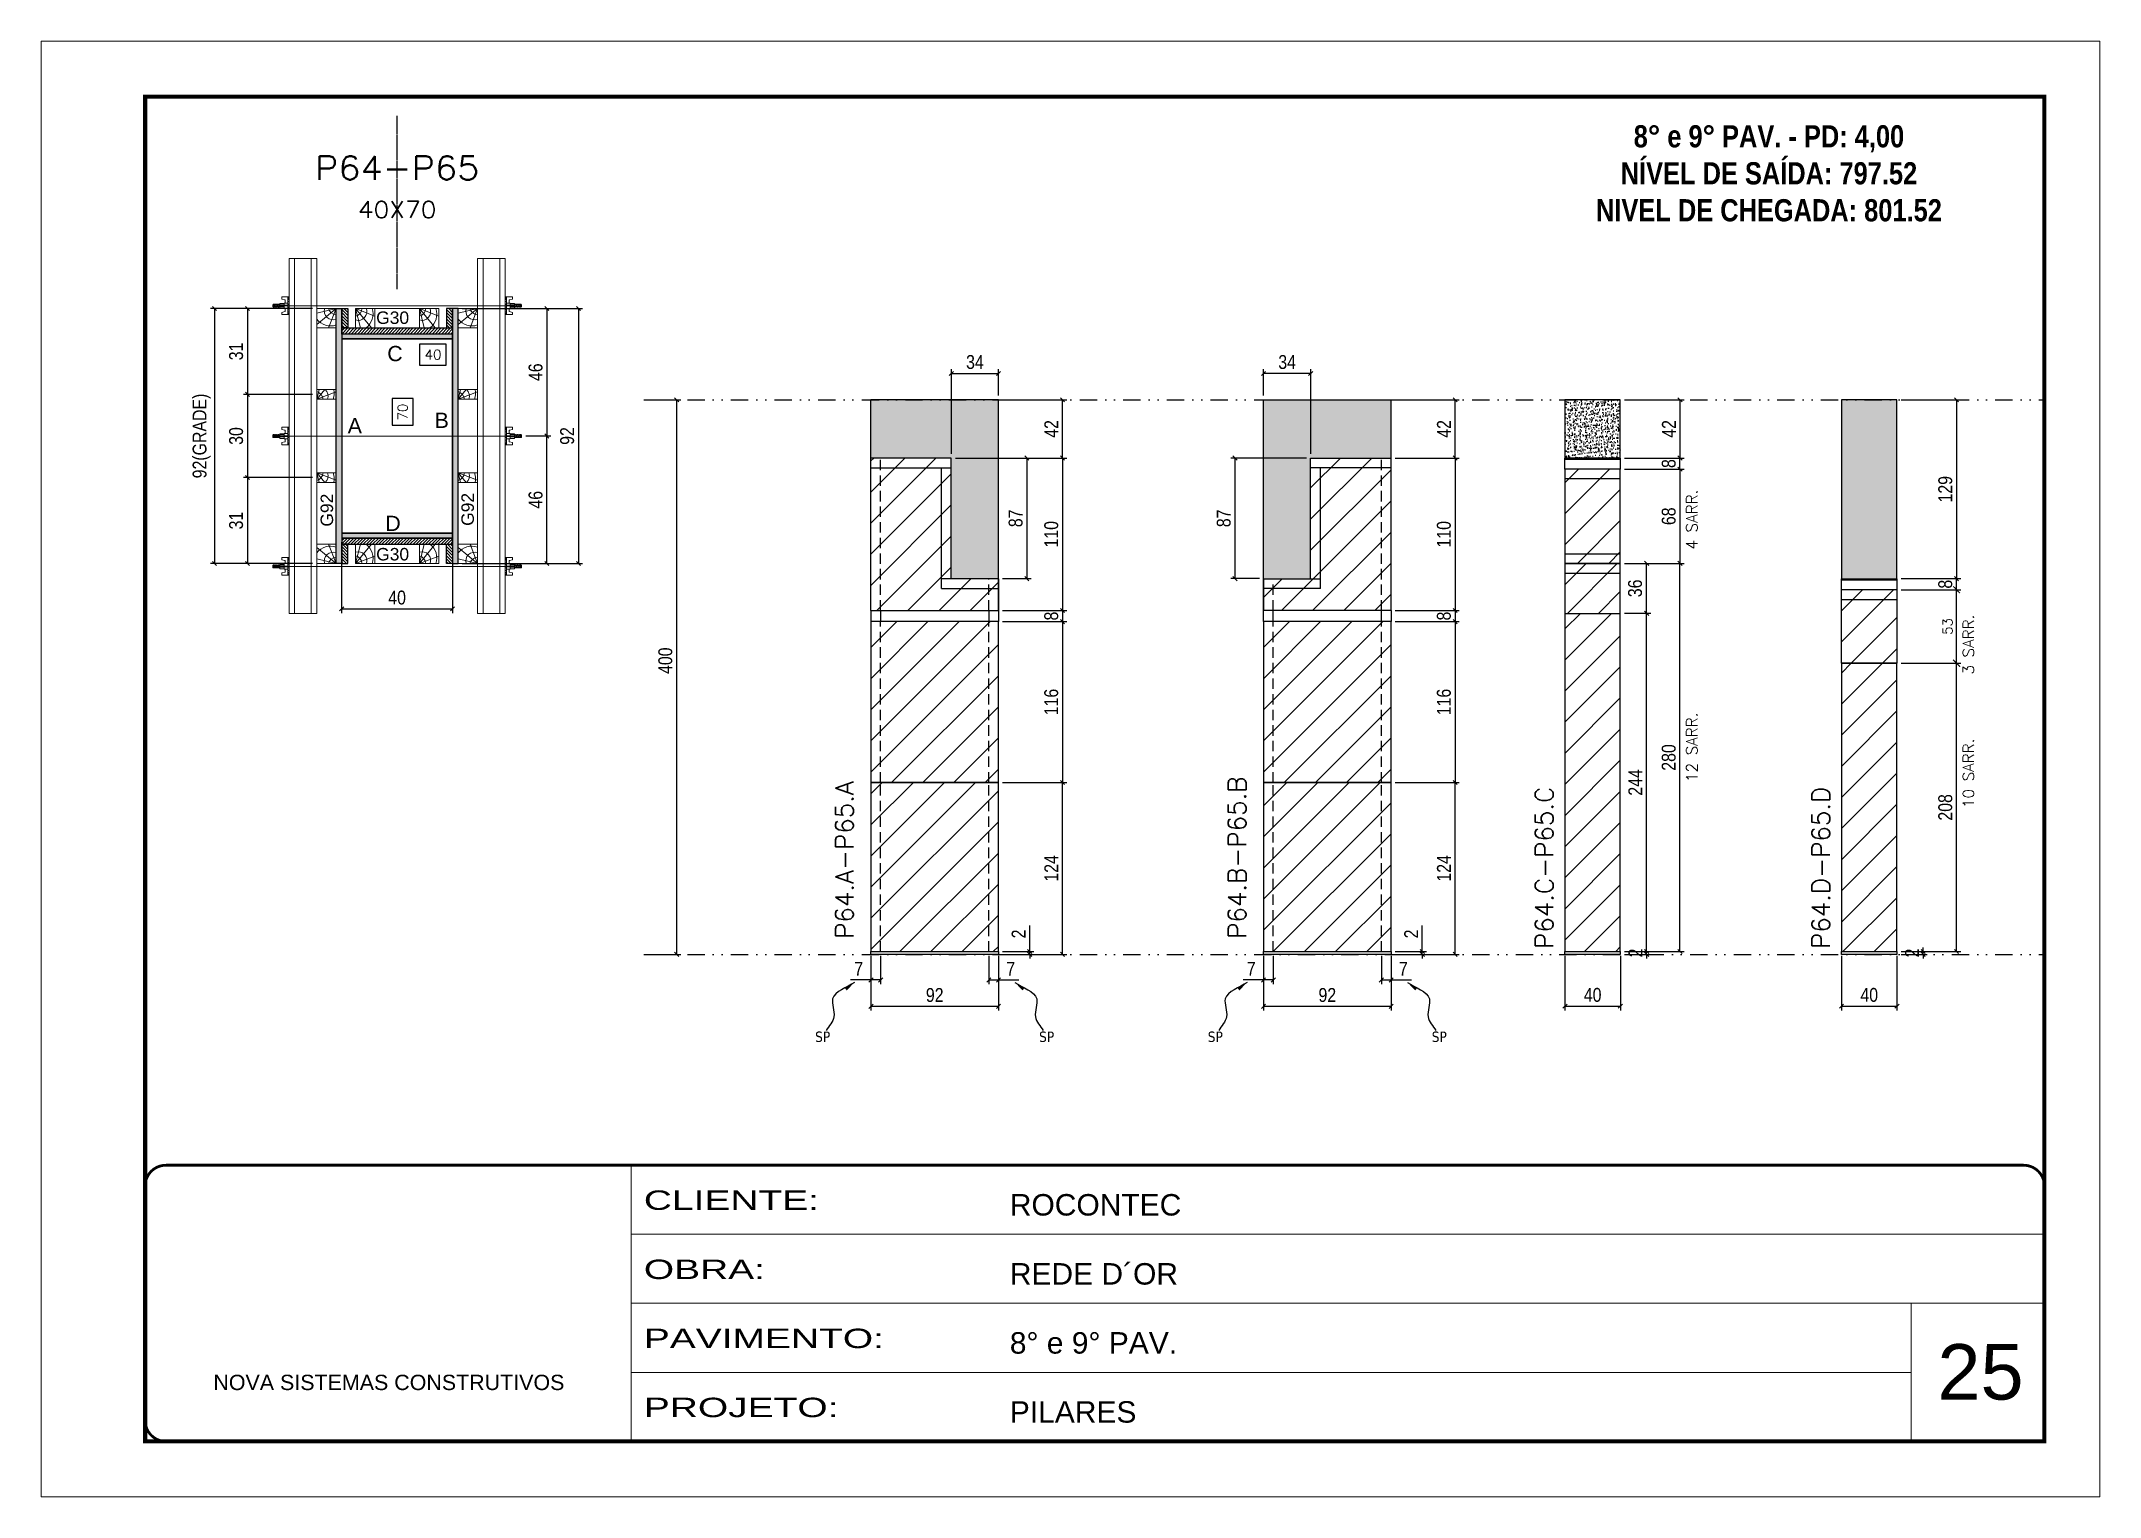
# Model space of a CAD drawing. Extents: x 28748 to 35002, y 14885 to 43501.
# Drawn here: x 28748 to 30233, y 35559 to 36609 of the extents above; entities that cross this region are included whole.
import ezdxf
from ezdxf.enums import TextEntityAlignment as Align

# ---------------------------------------------------------------- set-up
doc = ezdxf.new("R2010")
doc.units = 0
for name, pattern in [('CONTINUO', [0]), ('DASHED', [0.75, 0.5, -0.25]), ('DIVIDE2', [0.625, 0.25, -0.125, 0, -0.125, 0, -0.125]), ('HIDDEN', [0.375, 0.25, -0.125])]:
    doc.linetypes.add(name, pattern=pattern)
for name, color, linetype, lineweight in [('CARIMBO', 255, 'Continuous', 9), ('Folhas', 255, 'Continuous', 9), ('Hachura', 251, 'Continuous', 9), ('Madeira', 126, 'Continuous', 18), ('Perfil Metálico', 224, 'Continuous', 18), ('SARRAFO DE PRESSAO', 251, 'DASHED', 9), ('Texto Seção', 7, 'Continuous', 15)]:
    doc.layers.add(name, color=color, linetype=linetype, lineweight=lineweight)
for name, color, linetype in [('CHAPA', 1, 'Continuous'), ('COTA', 241, 'Continuous'), ('MEIO_PONT', 93, 'Continuous'), ('NOMENCLATURA', 7, 'Continuous'), ('Nível', 160, 'Continuous'), ('Painéis', 200, 'Continuous'), ('SARR_2.2x7', 40, 'Continuous'), ('SARRAFO', 251, 'Continuous'), ('Sarrafo de Pressão', 42, 'HIDDEN'), ('texto', 7, 'Continuous'), ('Texto de Titulo', 7, 'Continuous'), ('Texto Qtd Sarr', 242, 'Continuous'), ('TEXTO_GERAL', 7, 'Continuous')]:
    doc.layers.add(name, color=color, linetype=linetype)
doc.styles.add('ARIAL', font='arial.ttf')
doc.styles.add('COTA TECNICA', font='techl___.ttf', dxfattribs={"height": 10})
doc.styles.add('COTA TECNICA 2X', font='techl___.ttf', dxfattribs={"height": 10})
doc.styles.add('COTA TECNICA-50', font='techl___.ttf', dxfattribs={"height": 10})
doc.styles.add('REGUA-120', font='ROMANS.shx', dxfattribs={"height": 15})
doc.styles.add('ROMANC', font='techb___.ttf', dxfattribs={"height": 2.5})
doc.styles.add('ROMANS', font='romans.shx')
doc.styles.add('SANSSERIF', font='sas_____.pfb')
doc.styles.get("Standard").update_dxf_attribs({"font": 'arial.ttf'})
doc.styles.add('Tecnologia', font='')
doc.styles.get('Tecnologia').set_extended_font_data('Forgotten Futurist')
doc.dimstyles.new('COTA PAINEL-50', dxfattribs={"dimtxt": 10, "dimasz": 3, "dimexe": 3, "dimexo": 3, "dimgap": 3, "dimtad": 1, "dimdec": 1, "dimzin": 12, "dimdsep": 46, "dimtxsty": 'COTA TECNICA-50', "dimblk1": 'OBLIQUE', "dimblk2": 'OBLIQUE', "dimsah": 1, "dimcen": 0.9, "dimclrd": 4, "dimclre": 4, "dimclrt": 240, "dimadec": 1, "dimazin": 3, "dimtfac": 1, "dimtdec": 1, "dimtmove": 0, "dimatfit": 3, "dimfxl": 1, "dimtolj": 1, "dimtzin": 12, "dimarcsym": 0})
doc.dimstyles.new('Cota Paínel', dxfattribs={"dimtxt": 7, "dimasz": 5, "dimexe": 3, "dimexo": 3, "dimgap": 3, "dimtad": 1, "dimdec": 1, "dimzin": 12, "dimdsep": 46, "dimtxsty": 'ROMANS', "dimblk": 'ARCHTICK', "dimcen": 0, "dimclrd": 4, "dimclre": 4, "dimclrt": 1, "dimadec": 1, "dimazin": 3, "dimtfac": 1, "dimtdec": 1, "dimtmove": 0, "dimatfit": 3, "dimldrblk": 'OBLIQUE', "dimfxl": 1, "dimtolj": 1, "dimtzin": 12, "dimarcsym": 0})
doc.dimstyles.new('PAINEL', dxfattribs={"dimtxt": 10, "dimasz": 3, "dimexe": 3, "dimexo": 3, "dimgap": 3, "dimtad": 1, "dimdec": 1, "dimzin": 12, "dimdsep": 46, "dimtxsty": 'COTA TECNICA', "dimblk1": 'OBLIQUE', "dimblk2": 'OBLIQUE', "dimsah": 1, "dimcen": 0.9, "dimclrd": 4, "dimclre": 4, "dimclrt": 240, "dimadec": 1, "dimazin": 3, "dimtfac": 1, "dimtdec": 1, "dimtmove": 0, "dimatfit": 3, "dimfxl": 1, "dimtolj": 1, "dimtzin": 12, "dimarcsym": 0})
doc.dimstyles.new('SECAO PILAR', dxfattribs={"dimtxt": 10, "dimasz": 3, "dimexe": 3, "dimexo": 3, "dimgap": 3, "dimtad": 1, "dimdec": 1, "dimlfac": 0.5, "dimzin": 12, "dimdsep": 46, "dimtxsty": 'COTA TECNICA 2X', "dimblk1": 'OBLIQUE', "dimblk2": 'OBLIQUE', "dimsah": 1, "dimcen": 0.9, "dimclrd": 256, "dimclre": 256, "dimclrt": 256, "dimadec": 1, "dimazin": 3, "dimtfac": 1, "dimtdec": 1, "dimtmove": 0, "dimatfit": 3, "dimfxl": 1, "dimtolj": 1, "dimtzin": 12, "dimarcsym": 0})
doc.dimstyles.new('SECÇÃO 2', dxfattribs={"dimtxt": 7, "dimasz": 6, "dimexe": 0.18, "dimexo": 2, "dimgap": -4, "dimtad": 3, "dimdec": 1, "dimlfac": 0.5, "dimzin": 12, "dimdsep": 46, "dimtxsty": 'ROMANS', "dimblk": 'ARCHTICK', "dimcen": 0.09, "dimse1": 1, "dimse2": 1, "dimsd1": 1, "dimsd2": 1, "dimclrd": 180, "dimclre": 5, "dimclrt": 1, "dimadec": 0, "dimazin": 3, "dimtfac": 1, "dimtdec": 1, "dimtofl": 0, "dimtmove": 0, "dimatfit": 3, "dimldrblk": 'ARCHTICK', "dimfxl": 1, "dimtolj": 1, "dimtzin": 0, "dimarcsym": 0})
doc.dimstyles.get("Standard").update_dxf_attribs({"dimtxt": 0.18, "dimasz": 0.18, "dimexe": 0.18, "dimexo": 0.0625, "dimgap": 0.09, "dimtad": 0, "dimtih": 1, "dimtoh": 1, "dimdec": 4, "dimzin": 0, "dimdsep": 46, "dimtxsty": 'Standard', "dimcen": 0.09, "dimadec": 0, "dimazin": 0, "dimtfac": 1, "dimtdec": 4, "dimtofl": 0, "dimtmove": 0, "dimatfit": 3, "dimfxl": 1, "dimtolj": 1, "dimtzin": 0, "dimarcsym": 0})
pattern_1 = [(45, (-100272.658, 8260.539), (-11.2253202, 11.2253202), [])]

msp = doc.modelspace()

# ---------------------------------------------------------------- texts
at = {"layer": 'CARIMBO', "style": 'ARIAL'}
msp.add_text('25', height=40, dxfattribs=at).set_placement((30116.2, 35629.44))
at = {"layer": 'NOMENCLATURA', "color": 2, "insert": (29994.67, 36575.35), "char_height": 16, "attachment_point": 2, "style": 'ROMANC'}
msp.add_mtext_dynamic_manual_height_columns('\\P8° e 9° PAV. - PD: 4,00\\PNÍVEL DE SAÍDA: 797.52\\PNIVEL DE CHEGADA: 801.52', width=300.2766, gutter_width=1, heights=[0], dxfattribs=at)
at = {"layer": 'texto', "color": 0, "char_height": 7.5, "attachment_point": 5}
for insert in [(29312.07, 35891.09), (29473.63, 35891.09), (29595.3, 35891.09), (29756.86, 35891.09)]:
    msp.add_mtext('{\\fTahoma|b0|i0|c0|p34;\\C4;SP}', dxfattribs=dict(at, insert=insert))
at = {"layer": 'Texto Seção', "linetype": 'Continuous', "style": 'ROMANS'}
for s, p in [('4 SARR.', (29943.07, 36242.59)), ('3 SARR.', (30142.57, 36152.42)), ('12 SARR.', (29943.07, 36074.95)), ('10 SARR.', (30142.57, 36056.21))]:
    msp.add_text(s, height=8, rotation=90, dxfattribs=at).set_placement(p)
at = {"layer": 'Texto Seção', "char_height": 13, "width": 285.3299, "attachment_point": 7, "rotation": 90, "style": 'REGUA-120'}
for s, insert in [('P64.A-P65.A', (29334.23, 35961.83)), ('P64.B-P65.B', (29617.46, 35961.83)), ('P64.C-P65.C', (29839.12, 35954.5)), ('P64.D-P65.D', (30038.62, 35954.5))]:
    msp.add_mtext(s, dxfattribs=dict(at, insert=insert))
at = {"layer": 'TEXTO_GERAL', "style": 'ARIAL'}
for s, p in [('C', (29003.55, 36383.97)), ('B', (29037.31, 36335.83)), ('A', (28974.59, 36331.92)), ('D', (29002.14, 36261.47))]:
    msp.add_text(s, height=11, dxfattribs=at).set_placement(p, align=Align.MIDDLE_CENTER)
at = {"layer": 'TEXTO_GERAL', "color": 0, "linetype": 'Continuous', "style": 'SANSSERIF'}
for p in [(28954.41, 36259.14), (29055.97, 36259.68)]:
    msp.add_text('G92', height=9, rotation=90, dxfattribs=at).set_placement(p, align=Align.MIDDLE_LEFT)
at = {"layer": 'TEXTO_GERAL', "color": 0, "linetype": 'Continuous', "char_height": 9, "width": 285.3299, "style": 'SANSSERIF'}
for insert, attachment_point in [((28989.99, 36414.33), 1), ((28989.99, 36234.61), 7)]:
    msp.add_mtext('G30', dxfattribs=dict(at, insert=insert, attachment_point=attachment_point))

# ---------------------------------------------------------------- blocks, each defined once
blk = doc.blocks.new('9999999999')
at = {"color": 30, "linetype": 'CONTINUO'}
for p, q in [((98564.6, 34230.2), (98564.6, 34429.4)), ((98564.6, 34379.6), (99584, 34379.6)), ((98564.6, 34329.8), (99488, 34329.8)), ((99584, 34329.8), (99488, 34329.8)), ((99488, 34329.8), (99488, 34230.2)), ((98564.6, 34280), (99488, 34280))]:
    blk.add_line(p, q, dxfattribs=at)
at = {"color": 30, "linetype": 'CONTINUO', "const_width": 2}
blk.add_lwpolyline([(99584, 34230.2), (99584, 34414.4, 0.414214), (99569, 34429.4), (98229, 34429.4, 0.414214), (98214, 34414.4), (98214, 34245.2, 0.414214), (98229, 34230.2), (99584, 34230.2)], format="xyb", dxfattribs=at)
at = {"layer": 'Folhas'}
blk.add_lwpolyline([(98139, 34190.2), (99624, 34190.2), (99624, 35240.2), (98139, 35240.2)], close=True, dxfattribs=at)
at = {"layer": 'Folhas', "color": 30, "const_width": 3}
blk.add_lwpolyline([(98214, 34230.2), (99584, 34230.2), (99584, 35200.2), (98214, 35200.2)], close=True, dxfattribs=at)
at = {"color": 7, "linetype": 'Continuous', "ltscale": 5, "style": 'ARIAL'}
for s, height, p in [('ROCONTEC', 15.48, (98837.7, 34393.1)), ('REDE D´OR', 15.48, (98837.7, 34343.3)), ('8° e 9° PAV.', 15.483, (98837.7, 34293.5)), ('NOVA SISTEMAS CONSTRUTIVOS', 11.059, (98263.2, 34267.2)), ('PILARES', 15.48, (98837.7, 34243.7))]:
    blk.add_text(s, height=height, dxfattribs=at).set_placement(p)
at = {"layer": 'Folhas', "color": 7, "style": 'Tecnologia', "width": 1.5}
for s, p in [('CLIENTE:', (98573.7, 34397.2)), ('OBRA:', (98573.7, 34347.3)), ('PAVIMENTO:', (98573.7, 34297.5)), ('PROJETO:', (98573.7, 34247.7))]:
    blk.add_text(s, height=14, dxfattribs=at).set_placement(p)
blk = doc.blocks.new('titulo1')
at = {"layer": 'Defpoints', "color": 252, "linetype": 'HIDDEN', "ltscale": 2}
blk.add_line((0, 0), (0, 125), dxfattribs=at)
at = {"layer": 'Defpoints', "style": 'ROMANS', "oblique": 15}
blk.add_attdef('FOLHA', text='', height=10, dxfattribs=at).set_placement((0, 15.6), align=Align.MIDDLE_CENTER)
at = {"layer": 'Texto Qtd Sarr', "color": 3, "style": 'ROMANS', "oblique": 15}
for tag, height, p in [('TITULO', 17, (0, 71.4)), ('SEÇÃO', 12, (0, 41.5))]:
    blk.add_attdef(tag, text='', height=height, dxfattribs=at).set_placement(p, align=Align.MIDDLE_CENTER)
blk = doc.blocks.new('_Oblique')
at = {"color": 0, "linetype": 'ByBlock', "lineweight": -2}
blk.add_line((-0.5, -0.5), (0.5, 0.5), dxfattribs=at)
blk = doc.blocks.new('*D1562')
at = {"layer": 'COTA', "color": 4, "linetype": 'ByBlock', "lineweight": -2, "transparency": 16777216}
for p, q in [((29186, 36350.6), (29209.7, 36350.6)), ((29206.7, 36350.6), (29206.7, 35950.6)), ((29186, 35950.6), (29209.7, 35950.6))]:
    blk.add_line(p, q, dxfattribs=at)
at = {"layer": 'Defpoints', "color": 0, "linetype": 'ByBlock', "transparency": 16777216}
for p in [(29183, 36350.6), (29183, 35950.6), (29206.7, 35950.6)]:
    blk.add_point(p, dxfattribs=at)
at = {"layer": 'COTA', "color": 4, "linetype": 'ByBlock', "lineweight": -2, "transparency": 16777216, "xscale": 3, "yscale": 3, "zscale": 3}
for p, rotation in [((29206.7, 36350.6), 90), ((29206.7, 35950.6), 270)]:
    blk.add_blockref('_Oblique', p, dxfattribs=dict(at, rotation=rotation))
at = {"layer": 'COTA', "color": 240, "linetype": 'ByBlock', "transparency": 16777216, "insert": (29198.6, 36162.4), "char_height": 10, "attachment_point": 5, "rotation": 90, "style": 'COTA TECNICA'}
blk.add_mtext('\\A1;400', dxfattribs=at)
blk = doc.blocks.new('*D443')
at = {"layer": 'COTA', "color": 180, "lineweight": -2, "transparency": 16777216}
for p, q in [((29016.6, 36351.5), (29001.6, 36351.5)), ((29001.6, 36351.5), (29001.6, 36332.2)), ((29016.6, 36332.2), (29016.6, 36351.5)), ((29001.6, 36332.2), (29016.6, 36332.2))]:
    blk.add_line(p, q, dxfattribs=at)
at = {"layer": 'Defpoints', "color": 0, "transparency": 16777216}
for p in [(28965.1, 36394.5), (28965.1, 36254.5), (29020.6, 36254.5)]:
    blk.add_point(p, dxfattribs=at)
at = {"layer": 'COTA', "color": 1, "transparency": 16777216, "insert": (29009.1, 36341.8), "char_height": 7, "attachment_point": 5, "rotation": 90, "style": 'ROMANS'}
blk.add_mtext('\\A1;70', dxfattribs=at)
blk = doc.blocks.new('_ArchTick')
at = {"color": 0, "linetype": 'ByBlock', "const_width": 0.15}
blk.add_lwpolyline([(-0.5, -0.5), (0.5, 0.5)], dxfattribs=at)
blk = doc.blocks.new('*D444')
at = {"layer": 'COTA', "lineweight": -2, "transparency": 16777216}
for p, q in [((29052.1, 36416.5), (29138.9, 36416.5)), ((29135.9, 36416.5), (29135.9, 36232.5)), ((29052.1, 36232.5), (29138.9, 36232.5))]:
    blk.add_line(p, q, dxfattribs=at)
at = {"layer": 'Defpoints', "color": 0, "transparency": 16777216}
for p in [(29049.1, 36416.5), (29049.1, 36232.5), (29135.9, 36232.5)]:
    blk.add_point(p, dxfattribs=at)
at = {"layer": 'COTA', "lineweight": -2, "transparency": 16777216, "xscale": 3, "yscale": 3, "zscale": 3}
for p, rotation in [((29135.9, 36416.5), 90), ((29135.9, 36232.5), 270)]:
    blk.add_blockref('_Oblique', p, dxfattribs=dict(at, rotation=rotation))
at = {"layer": 'COTA', "transparency": 16777216, "insert": (29127.8, 36324.5), "char_height": 10, "attachment_point": 5, "rotation": 90, "style": 'COTA TECNICA 2X'}
blk.add_mtext('\\A1;92', dxfattribs=at)
blk = doc.blocks.new('*D445')
at = {"layer": 'COTA', "lineweight": -2, "transparency": 16777216}
for p, q in [((29086.1, 36416.5), (29116.1, 36416.5)), ((29113.1, 36416.5), (29113.1, 36324.5)), ((29097.9, 36324.5), (29116.1, 36324.5))]:
    blk.add_line(p, q, dxfattribs=at)
at = {"layer": 'Defpoints', "color": 0, "transparency": 16777216}
for p in [(29083.1, 36416.5), (29094.9, 36324.5), (29113.1, 36324.5)]:
    blk.add_point(p, dxfattribs=at)
at = {"layer": 'COTA', "lineweight": -2, "transparency": 16777216, "xscale": 3, "yscale": 3, "zscale": 3}
for p, rotation in [((29113.1, 36416.5), 90), ((29113.1, 36324.5), 270)]:
    blk.add_blockref('_Oblique', p, dxfattribs=dict(at, rotation=rotation))
at = {"layer": 'COTA', "transparency": 16777216, "insert": (29105, 36370.5), "char_height": 10, "attachment_point": 5, "rotation": 90, "style": 'COTA TECNICA 2X'}
blk.add_mtext('\\A1;46', dxfattribs=at)
blk = doc.blocks.new('*D446')
at = {"layer": 'COTA', "lineweight": -2, "transparency": 16777216}
for p, q in [((29097.9, 36324.5), (29116.1, 36324.5)), ((29113.1, 36232.5), (29113.1, 36324.5)), ((29086.1, 36232.5), (29116.1, 36232.5))]:
    blk.add_line(p, q, dxfattribs=at)
at = {"layer": 'Defpoints', "color": 0, "transparency": 16777216}
for p in [(29094.9, 36324.5), (29113.1, 36324.5), (29083.1, 36232.5)]:
    blk.add_point(p, dxfattribs=at)
at = {"layer": 'COTA', "lineweight": -2, "transparency": 16777216, "xscale": 3, "yscale": 3, "zscale": 3}
for p, rotation in [((29113.1, 36324.5), 90), ((29113.1, 36232.5), 270)]:
    blk.add_blockref('_Oblique', p, dxfattribs=dict(at, rotation=rotation))
at = {"layer": 'COTA', "transparency": 16777216, "insert": (29105, 36278.5), "char_height": 10, "attachment_point": 5, "rotation": 90, "style": 'COTA TECNICA 2X'}
blk.add_mtext('\\A1;46', dxfattribs=at)
blk = doc.blocks.new('*D447')
at = {"layer": 'COTA', "color": 180, "lineweight": -2, "transparency": 16777216}
for p, q in [((29040.6, 36390.7), (29021.3, 36390.7)), ((29021.3, 36390.7), (29021.3, 36375.7)), ((29040.6, 36375.7), (29040.6, 36390.7)), ((29021.3, 36375.7), (29040.6, 36375.7))]:
    blk.add_line(p, q, dxfattribs=at)
at = {"layer": 'Defpoints', "color": 0, "transparency": 16777216}
for p in [(28965.1, 36394.5), (29045.1, 36394.5), (29045.1, 36371.7)]:
    blk.add_point(p, dxfattribs=at)
at = {"layer": 'COTA', "color": 1, "transparency": 16777216, "insert": (29031, 36383.2), "char_height": 7, "attachment_point": 5, "style": 'ROMANS'}
blk.add_mtext('\\A1;40', dxfattribs=at)
blk = doc.blocks.new('PONTALETE')
at = {"layer": 'Madeira'}
for q in [(2.71, 7), (7, 5.76), (7, 1.74)]:
    blk.add_line((0, 0), q, dxfattribs=at)
blk.add_lwpolyline([(0, 0), (7, 0), (7, 7), (0, 7)], close=True, dxfattribs=at)
for centre, radius, start, end in [((2.04, 0.06), 6.23, 37.28179, 109.09128), ((1.09, 0.9), 3.19, 343.60304, 109.98471), ((-0.21, -0.78), 3.09, 14.63219, 86.0383)]:
    blk.add_arc(centre, radius, start, end, dxfattribs=at)
blk = doc.blocks.new('*D448')
at = {"layer": 'COTA', "lineweight": -2, "transparency": 16777216}
for p, q in [((28944.1, 36416.5), (28870.4, 36416.5)), ((28873.4, 36416.5), (28873.4, 36232.5)), ((28944.1, 36232.5), (28870.4, 36232.5))]:
    blk.add_line(p, q, dxfattribs=at)
at = {"layer": 'Defpoints', "color": 0, "transparency": 16777216}
for p in [(28947.1, 36416.5), (28873.4, 36232.5), (28947.1, 36232.5)]:
    blk.add_point(p, dxfattribs=at)
at = {"layer": 'COTA', "lineweight": -2, "transparency": 16777216, "xscale": 3, "yscale": 3, "zscale": 3}
for p, rotation in [((28873.4, 36416.5), 90), ((28873.4, 36232.5), 270)]:
    blk.add_blockref('_Oblique', p, dxfattribs=dict(at, rotation=rotation))
at = {"layer": 'COTA', "transparency": 16777216, "insert": (28864.1, 36324.5), "char_height": 10, "attachment_point": 5, "rotation": 90, "style": 'COTA TECNICA 2X'}
blk.add_mtext('\\A1;92(GRADE)', dxfattribs=at)
blk = doc.blocks.new('MEIO PONTALETE')
at = {"layer": 'Madeira'}
for q in [(2.71, 7), (3.5, 2.88), (3.5, 0.87)]:
    blk.add_line((0, 0), q, dxfattribs=at)
blk.add_lwpolyline([(0, 0), (3.5, 0), (3.5, 7), (0, 7)], close=True, dxfattribs=at)
for centre, radius, start, end in [((2.04, 0.06), 6.23, 76.44987, 109.09128), ((1.09, 0.9), 3.19, 40.90626, 109.98471), ((-0.21, -0.78), 3.09, 14.63219, 86.0383)]:
    blk.add_arc(centre, radius, start, end, dxfattribs=at)
blk = doc.blocks.new('*D449')
at = {"layer": 'COTA', "lineweight": -2, "transparency": 16777216}
for p, q in [((28944.1, 36294.5), (28894.2, 36294.5)), ((28897.2, 36294.5), (28897.2, 36232.5)), ((28944.1, 36232.5), (28894.2, 36232.5))]:
    blk.add_line(p, q, dxfattribs=at)
at = {"layer": 'Defpoints', "color": 0, "transparency": 16777216}
for p in [(28947.1, 36294.5), (28897.2, 36232.5), (28947.1, 36232.5)]:
    blk.add_point(p, dxfattribs=at)
at = {"layer": 'COTA', "lineweight": -2, "transparency": 16777216, "xscale": 3, "yscale": 3, "zscale": 3}
for p, rotation in [((28897.2, 36294.5), 90), ((28897.2, 36232.5), 270)]:
    blk.add_blockref('_Oblique', p, dxfattribs=dict(at, rotation=rotation))
at = {"layer": 'COTA', "transparency": 16777216, "insert": (28889, 36263.5), "char_height": 10, "attachment_point": 5, "rotation": 90, "style": 'COTA TECNICA 2X'}
blk.add_mtext('\\A1;31', dxfattribs=at)
blk = doc.blocks.new('C')
at = {"layer": 'Hachura', "color": 0}
for p, q in [((0, 3.22), (0, -3.22)), ((0.45, 3.22), (0, 3.22)), ((0.46, 3.16), (0, 3.16)), ((0.46, 3.05), (0, 3.05)), ((0.46, 2.88), (0, 2.88)), ((0, 2.75), (0, -1.16)), ((0.46, 2.65), (0, 2.65)), ((0.46, 2.23), (0, 2.23)), ((0.46, 1.51), (0, 1.51)), ((0.39, 0.49), (0.17, 0.49)), ((0.45, -3.23), (0.45, 3.22)), ((0.45, 3.22), (2.58, 3.22)), ((1.74, 0.97), (0.45, 0.97)), ((1.45, 0.1), (0.45, 0.1)), ((1.35, 1.94), (1.35, 0.96)), ((2.58, 2.39), (1.47, 2.09)), ((1.74, -0.97), (1.74, 0.97)), ((1.74, 0.97), (1.74, 0.84)), ((1.74, 0.97), (1.74, 0.84)), ((1.74, 0.84), (3.35, 0.84)), ((3.35, 0.45), (1.74, 0.45)), ((2.58, 3.22), (2.58, 2.39)), ((3.32, 0.84), (3.32, -0.84)), ((3.35, 0.84), (3.35, -0.84)), ((3.68, 0.45), (3.35, 0.45)), ((3.84, -0.52), (3.35, 0.45)), ((3.35, 0.06), (3.67, -0.57)), ((3.68, 0.45), (4.16, -0.52)), ((3.72, 0.5), (4.25, -0.57)), ((4.37, -0.55), (3.83, 0.53)), ((4.15, 0.45), (3.93, 0.45)), ((4.42, -0.52), (3.93, 0.45)), ((4.15, 0.45), (4.26, 0.45)), ((4.26, 0.45), (4.74, -0.52)), ((4.3, 0.5), (4.83, -0.57)), ((4.95, -0.55), (4.41, 0.53)), ((4.51, 0.45), (4.84, 0.45)), ((5, -0.52), (4.51, 0.45)), ((4.84, 0.45), (5.32, -0.52)), ((4.88, 0.5), (5.41, -0.57)), ((5.53, -0.55), (4.99, 0.53)), ((5.58, -0.52), (5.09, 0.45)), ((5.42, 0.45), (5.09, 0.45)), ((5.58, -0.52), (5.09, 0.45)), ((5.42, 0.45), (5.74, -0.19)), ((5.46, 0.5), (5.74, -0.07)), ((5.74, 0.19), (5.57, 0.53)), ((5.74, 0.32), (5.68, 0.45)), ((5.68, 0.45), (5.74, 0.45)), ((5.74, 0.45), (5.9, 0.29)), ((5.74, 0.45), (5.74, -0.52)), ((5.9, -0.36), (5.9, 0.29)), ((0.45, 0), (0, 0)), ((0.46, -1.52), (0, -1.52)), ((0.46, -2.23), (0, -2.23)), ((0.46, -2.65), (0, -2.65)), ((0.46, -2.88), (0, -2.88)), ((0.46, -3.05), (0, -3.05)), ((0.46, -3.16), (0, -3.16)), ((0, -3.22), (2.57, -3.22)), ((0.08, -0.48), (0.29, -0.48)), ((0.29, -0.48), (0.4, -0.48)), ((0.45, 0), (0.45, -0.97)), ((0.45, -0.16), (1.45, -0.16)), ((0.45, -0.65), (0.45, -0.32)), ((0.45, -3.23), (0.45, -0.65)), ((0.45, -0.97), (1.74, -0.97)), ((1.35, -1.94), (1.35, -0.97)), ((2.58, -2.39), (1.47, -2.1)), ((3.35, -0.32), (1.74, -0.32)), ((3.35, -0.84), (1.74, -0.84)), ((2.58, -3.23), (2.58, -2.39)), ((3.35, -0.07), (3.58, -0.52)), ((3.35, -0.52), (3.58, -0.52)), ((3.84, -0.52), (4.16, -0.52)), ((4.42, -0.52), (4.74, -0.52)), ((4.63, -0.52), (4.74, -0.52)), ((5, -0.52), (5.32, -0.52)), ((5.58, -0.52), (5.74, -0.52)), ((5.74, -0.52), (5.9, -0.36)), ((5.74, -0.52), (5.74, -0.52))]:
    blk.add_line(p, q, dxfattribs=at)
for centre, radius, start, end in [((1.52, 1.94), 0.161, 104.74356, 180), ((1.44, -0.03), 0.129, 272.69497, 87.30503), ((3.81, 0.39), 0.143, 25.56881, 154.43119), ((4.39, 0.39), 0.143, 25.56881, 154.43119), ((4.97, 0.39), 0.143, 25.56881, 154.43119), ((5.55, 0.39), 0.143, 25.56881, 154.43119), ((0.17, -0.37), 0.174, 221.74404, 317.85924), ((1.52, -1.94), 0.161, 180, 255.25644), ((3.71, -0.4), 0.174, 222.14076, 318.25596), ((4.29, -0.4), 0.174, 222.14076, 318.25596), ((4.87, -0.4), 0.174, 222.14076, 318.25596), ((5.45, -0.4), 0.174, 222.14076, 318.25596), ((5.61, -0.4), 0.174, 317.85924, 318.25596)]:
    blk.add_arc(centre, radius, start, end, dxfattribs=at)
blk = doc.blocks.new('*D450')
at = {"layer": 'COTA', "lineweight": -2, "transparency": 16777216}
for p, q in [((28944.1, 36416.5), (28894.2, 36416.5)), ((28897.2, 36416.5), (28897.2, 36354.5)), ((28944.1, 36354.5), (28894.2, 36354.5))]:
    blk.add_line(p, q, dxfattribs=at)
at = {"layer": 'Defpoints', "color": 0, "transparency": 16777216}
for p in [(28947.1, 36416.5), (28897.2, 36354.5), (28947.1, 36354.5)]:
    blk.add_point(p, dxfattribs=at)
at = {"layer": 'COTA', "lineweight": -2, "transparency": 16777216, "xscale": 3, "yscale": 3, "zscale": 3}
for p, rotation in [((28897.2, 36416.5), 90), ((28897.2, 36354.5), 270)]:
    blk.add_blockref('_Oblique', p, dxfattribs=dict(at, rotation=rotation))
at = {"layer": 'COTA', "transparency": 16777216, "insert": (28889, 36385.5), "char_height": 10, "attachment_point": 5, "rotation": 90, "style": 'COTA TECNICA 2X'}
blk.add_mtext('\\A1;31', dxfattribs=at)
blk = doc.blocks.new('*D451')
at = {"layer": 'COTA', "lineweight": -2, "transparency": 16777216}
for p, q in [((28944.1, 36354.5), (28894.2, 36354.5)), ((28897.2, 36354.5), (28897.2, 36294.5)), ((28944.1, 36294.5), (28894.2, 36294.5))]:
    blk.add_line(p, q, dxfattribs=at)
at = {"layer": 'Defpoints', "color": 0, "transparency": 16777216}
for p in [(28947.1, 36354.5), (28897.2, 36294.5), (28947.1, 36294.5)]:
    blk.add_point(p, dxfattribs=at)
at = {"layer": 'COTA', "lineweight": -2, "transparency": 16777216, "xscale": 3, "yscale": 3, "zscale": 3}
for p, rotation in [((28897.2, 36354.5), 90), ((28897.2, 36294.5), 270)]:
    blk.add_blockref('_Oblique', p, dxfattribs=dict(at, rotation=rotation))
at = {"layer": 'COTA', "transparency": 16777216, "insert": (28889, 36324.5), "char_height": 10, "attachment_point": 5, "rotation": 90, "style": 'COTA TECNICA 2X'}
blk.add_mtext('\\A1;30', dxfattribs=at)
blk = doc.blocks.new('*D1563')
at = {"layer": 'COTA', "lineweight": -2, "transparency": 16777216}
for p, q in [((28965.1, 36247.9), (28965.1, 36196.8)), ((29045.1, 36247.9), (29045.1, 36196.8)), ((28965.1, 36199.8), (29045.1, 36199.8))]:
    blk.add_line(p, q, dxfattribs=at)
at = {"layer": 'Defpoints', "color": 0, "transparency": 16777216}
for p in [(28965.1, 36250.9), (29045.1, 36250.9), (29045.1, 36199.8)]:
    blk.add_point(p, dxfattribs=at)
at = {"layer": 'COTA', "lineweight": -2, "transparency": 16777216, "xscale": 3, "yscale": 3, "zscale": 3, "rotation": 180}
blk.add_blockref('_Oblique', (28965.1, 36199.8), dxfattribs=at)
at = {"layer": 'COTA', "lineweight": -2, "transparency": 16777216, "xscale": 3, "yscale": 3, "zscale": 3}
blk.add_blockref('_Oblique', (29045.1, 36199.8), dxfattribs=at)
at = {"layer": 'COTA', "transparency": 16777216, "insert": (29005.1, 36207.9), "char_height": 10, "attachment_point": 5, "style": 'COTA TECNICA 2X'}
blk.add_mtext('\\A1;40', dxfattribs=at)
blk = doc.blocks.new('*D567')
at = {"layer": 'COTA', "color": 4, "lineweight": -2, "transparency": 16777216}
for p, q in [((29346.9, 35949.6), (29346.9, 35910.1)), ((29438.9, 35949.6), (29438.9, 35910.1)), ((29346.9, 35913.1), (29438.9, 35913.1))]:
    blk.add_line(p, q, dxfattribs=at)
at = {"layer": 'Defpoints', "color": 0, "transparency": 16777216}
for p in [(29346.9, 35952.6), (29438.9, 35952.6), (29438.9, 35913.1)]:
    blk.add_point(p, dxfattribs=at)
at = {"layer": 'COTA', "color": 4, "lineweight": -2, "transparency": 16777216, "xscale": 3, "yscale": 3, "zscale": 3, "rotation": 180}
blk.add_blockref('_Oblique', (29346.9, 35913.1), dxfattribs=at)
at = {"layer": 'COTA', "color": 4, "lineweight": -2, "transparency": 16777216, "xscale": 3, "yscale": 3, "zscale": 3}
blk.add_blockref('_Oblique', (29438.9, 35913.1), dxfattribs=at)
at = {"layer": 'COTA', "color": 240, "transparency": 16777216, "insert": (29392.9, 35921.2), "char_height": 10, "attachment_point": 5, "style": 'COTA TECNICA'}
blk.add_mtext('\\A1;92', dxfattribs=at)
blk = doc.blocks.new('*D568')
at = {"layer": 'COTA', "color": 4, "lineweight": -2, "transparency": 16777216}
for p, q in [((29346.9, 35947.6), (29346.9, 35929.1)), ((29353.9, 35949.6), (29353.9, 35929.1)), ((29346.9, 35932.1), (29332.1, 35932.1)), ((29353.9, 35932.1), (29346.9, 35932.1))]:
    blk.add_line(p, q, dxfattribs=at)
at = {"layer": 'Defpoints', "color": 0, "transparency": 16777216}
for p in [(29353.9, 35952.6), (29346.9, 35950.6), (29346.9, 35932.1)]:
    blk.add_point(p, dxfattribs=at)
at = {"layer": 'COTA', "color": 4, "lineweight": -2, "transparency": 16777216, "xscale": 3, "yscale": 3, "zscale": 3, "rotation": 180}
blk.add_blockref('_Oblique', (29346.9, 35932.1), dxfattribs=at)
at = {"layer": 'COTA', "color": 4, "lineweight": -2, "transparency": 16777216, "xscale": 3, "yscale": 3, "zscale": 3}
blk.add_blockref('_Oblique', (29353.9, 35932.1), dxfattribs=at)
at = {"layer": 'COTA', "color": 240, "transparency": 16777216, "insert": (29338, 35940.1), "char_height": 10, "attachment_point": 5, "style": 'COTA TECNICA-50'}
blk.add_mtext('\\A1;7', dxfattribs=at)
blk = doc.blocks.new('*D569')
at = {"layer": 'COTA', "color": 4, "lineweight": -2, "transparency": 16777216}
for p, q in [((29431.9, 35949.6), (29431.9, 35929.1)), ((29438.9, 35947.6), (29438.9, 35929.1)), ((29431.9, 35932.1), (29438.9, 35932.1)), ((29438.9, 35932.1), (29453.6, 35932.1))]:
    blk.add_line(p, q, dxfattribs=at)
at = {"layer": 'Defpoints', "color": 0, "transparency": 16777216}
for p in [(29431.9, 35952.6), (29438.9, 35950.6), (29438.9, 35932.1)]:
    blk.add_point(p, dxfattribs=at)
at = {"layer": 'COTA', "color": 4, "lineweight": -2, "transparency": 16777216, "xscale": 3, "yscale": 3, "zscale": 3, "rotation": 180}
blk.add_blockref('_Oblique', (29431.9, 35932.1), dxfattribs=at)
at = {"layer": 'COTA', "color": 4, "lineweight": -2, "transparency": 16777216, "xscale": 3, "yscale": 3, "zscale": 3}
blk.add_blockref('_Oblique', (29438.9, 35932.1), dxfattribs=at)
at = {"layer": 'COTA', "color": 240, "transparency": 16777216, "insert": (29447.7, 35940.1), "char_height": 10, "attachment_point": 5, "style": 'COTA TECNICA-50'}
blk.add_mtext('\\A1;7', dxfattribs=at)
blk = doc.blocks.new('*D570')
at = {"layer": 'COTA', "color": 4, "lineweight": -2, "transparency": 16777216}
for p, q in [((29441.9, 36074.6), (29488.1, 36074.6)), ((29485.1, 35950.6), (29485.1, 36074.6)), ((29441.9, 35950.6), (29488.1, 35950.6))]:
    blk.add_line(p, q, dxfattribs=at)
at = {"layer": 'Defpoints', "color": 0, "transparency": 16777216}
for p in [(29438.9, 36074.6), (29485.1, 36074.6), (29438.9, 35950.6)]:
    blk.add_point(p, dxfattribs=at)
at = {"layer": 'COTA', "color": 4, "lineweight": -2, "transparency": 16777216, "xscale": 3, "yscale": 3, "zscale": 3}
for p, rotation in [((29485.1, 36074.6), 90), ((29485.1, 35950.6), 270)]:
    blk.add_blockref('_Oblique', p, dxfattribs=dict(at, rotation=rotation))
at = {"layer": 'COTA', "color": 240, "transparency": 16777216, "insert": (29477, 36012.6), "char_height": 10, "attachment_point": 5, "rotation": 90, "style": 'COTA TECNICA-50'}
blk.add_mtext('\\A1;124', dxfattribs=at)
blk = doc.blocks.new('*D571')
at = {"layer": 'COTA', "color": 4, "lineweight": -2, "transparency": 16777216}
for p, q in [((29461.4, 35952.6), (29461.4, 35971.4)), ((29441.9, 35952.6), (29464.4, 35952.6)), ((29461.4, 35950.6), (29461.4, 35952.6)), ((29441.9, 35950.6), (29464.4, 35950.6)), ((29461.4, 35950.6), (29461.4, 35947.6))]:
    blk.add_line(p, q, dxfattribs=at)
at = {"layer": 'Defpoints', "color": 0, "transparency": 16777216}
for p in [(29438.9, 35952.6), (29438.9, 35950.6), (29461.4, 35950.6)]:
    blk.add_point(p, dxfattribs=at)
at = {"layer": 'COTA', "color": 4, "lineweight": -2, "transparency": 16777216, "xscale": 3, "yscale": 3, "zscale": 3}
for p, rotation in [((29461.4, 35952.6), 270), ((29461.4, 35950.6), 90)]:
    blk.add_blockref('_Oblique', p, dxfattribs=dict(at, rotation=rotation))
at = {"layer": 'COTA', "color": 240, "transparency": 16777216, "insert": (29453.4, 35965.3), "char_height": 10, "attachment_point": 5, "rotation": 90, "style": 'COTA TECNICA-50'}
blk.add_mtext('\\A1;2', dxfattribs=at)
blk = doc.blocks.new('*D572')
at = {"layer": 'COTA', "color": 4, "linetype": 'ByBlock', "lineweight": -2, "transparency": 16777216}
for p, q in [((29441.9, 36190.6), (29488.1, 36190.6)), ((29485.1, 36190.6), (29485.1, 36074.6)), ((29441.9, 36074.6), (29488.1, 36074.6))]:
    blk.add_line(p, q, dxfattribs=at)
at = {"layer": 'Defpoints', "color": 0, "linetype": 'ByBlock', "transparency": 16777216}
for p in [(29438.9, 36190.6), (29438.9, 36074.6), (29485.1, 36074.6)]:
    blk.add_point(p, dxfattribs=at)
at = {"layer": 'COTA', "color": 4, "linetype": 'ByBlock', "lineweight": -2, "transparency": 16777216, "xscale": 3, "yscale": 3, "zscale": 3}
for p, rotation in [((29485.1, 36190.6), 90), ((29485.1, 36074.6), 270)]:
    blk.add_blockref('_Oblique', p, dxfattribs=dict(at, rotation=rotation))
at = {"layer": 'COTA', "color": 240, "linetype": 'ByBlock', "transparency": 16777216, "insert": (29477, 36132.6), "char_height": 10, "attachment_point": 5, "rotation": 90, "style": 'COTA TECNICA'}
blk.add_mtext('\\A1;116', dxfattribs=at)
blk = doc.blocks.new('*D573')
at = {"layer": 'COTA', "color": 4, "lineweight": -2, "transparency": 16777216}
for p, q in [((29630.1, 35949.6), (29630.1, 35910.1)), ((29722.1, 35949.6), (29722.1, 35910.1)), ((29630.1, 35913.1), (29722.1, 35913.1))]:
    blk.add_line(p, q, dxfattribs=at)
at = {"layer": 'Defpoints', "color": 0, "transparency": 16777216}
for p in [(29630.1, 35952.6), (29722.1, 35952.6), (29722.1, 35913.1)]:
    blk.add_point(p, dxfattribs=at)
at = {"layer": 'COTA', "color": 4, "lineweight": -2, "transparency": 16777216, "xscale": 3, "yscale": 3, "zscale": 3, "rotation": 180}
blk.add_blockref('_Oblique', (29630.1, 35913.1), dxfattribs=at)
at = {"layer": 'COTA', "color": 4, "lineweight": -2, "transparency": 16777216, "xscale": 3, "yscale": 3, "zscale": 3}
blk.add_blockref('_Oblique', (29722.1, 35913.1), dxfattribs=at)
at = {"layer": 'COTA', "color": 240, "transparency": 16777216, "insert": (29676.1, 35921.2), "char_height": 10, "attachment_point": 5, "style": 'COTA TECNICA'}
blk.add_mtext('\\A1;92', dxfattribs=at)
blk = doc.blocks.new('*D574')
at = {"layer": 'COTA', "color": 4, "lineweight": -2, "transparency": 16777216}
for p, q in [((29630.1, 35947.6), (29630.1, 35929.1)), ((29637.1, 35949.6), (29637.1, 35929.1)), ((29630.1, 35932.1), (29615.3, 35932.1)), ((29637.1, 35932.1), (29630.1, 35932.1))]:
    blk.add_line(p, q, dxfattribs=at)
at = {"layer": 'Defpoints', "color": 0, "transparency": 16777216}
for p in [(29637.1, 35952.6), (29630.1, 35950.6), (29630.1, 35932.1)]:
    blk.add_point(p, dxfattribs=at)
at = {"layer": 'COTA', "color": 4, "lineweight": -2, "transparency": 16777216, "xscale": 3, "yscale": 3, "zscale": 3, "rotation": 180}
blk.add_blockref('_Oblique', (29630.1, 35932.1), dxfattribs=at)
at = {"layer": 'COTA', "color": 4, "lineweight": -2, "transparency": 16777216, "xscale": 3, "yscale": 3, "zscale": 3}
blk.add_blockref('_Oblique', (29637.1, 35932.1), dxfattribs=at)
at = {"layer": 'COTA', "color": 240, "transparency": 16777216, "insert": (29621.2, 35940.1), "char_height": 10, "attachment_point": 5, "style": 'COTA TECNICA-50'}
blk.add_mtext('\\A1;7', dxfattribs=at)
blk = doc.blocks.new('*D575')
at = {"layer": 'COTA', "color": 4, "lineweight": -2, "transparency": 16777216}
for p, q in [((29715.1, 35949.6), (29715.1, 35929.1)), ((29722.1, 35947.6), (29722.1, 35929.1)), ((29715.1, 35932.1), (29722.1, 35932.1)), ((29722.1, 35932.1), (29736.8, 35932.1))]:
    blk.add_line(p, q, dxfattribs=at)
at = {"layer": 'Defpoints', "color": 0, "transparency": 16777216}
for p in [(29715.1, 35952.6), (29722.1, 35950.6), (29722.1, 35932.1)]:
    blk.add_point(p, dxfattribs=at)
at = {"layer": 'COTA', "color": 4, "lineweight": -2, "transparency": 16777216, "xscale": 3, "yscale": 3, "zscale": 3, "rotation": 180}
blk.add_blockref('_Oblique', (29715.1, 35932.1), dxfattribs=at)
at = {"layer": 'COTA', "color": 4, "lineweight": -2, "transparency": 16777216, "xscale": 3, "yscale": 3, "zscale": 3}
blk.add_blockref('_Oblique', (29722.1, 35932.1), dxfattribs=at)
at = {"layer": 'COTA', "color": 240, "transparency": 16777216, "insert": (29730.9, 35940.1), "char_height": 10, "attachment_point": 5, "style": 'COTA TECNICA-50'}
blk.add_mtext('\\A1;7', dxfattribs=at)
blk = doc.blocks.new('*D576')
at = {"layer": 'COTA', "color": 4, "lineweight": -2, "transparency": 16777216}
for p, q in [((29725.1, 36074.6), (29771.3, 36074.6)), ((29768.3, 35950.6), (29768.3, 36074.6)), ((29725.1, 35950.6), (29771.3, 35950.6))]:
    blk.add_line(p, q, dxfattribs=at)
at = {"layer": 'Defpoints', "color": 0, "transparency": 16777216}
for p in [(29722.1, 36074.6), (29768.3, 36074.6), (29722.1, 35950.6)]:
    blk.add_point(p, dxfattribs=at)
at = {"layer": 'COTA', "color": 4, "lineweight": -2, "transparency": 16777216, "xscale": 3, "yscale": 3, "zscale": 3}
for p, rotation in [((29768.3, 36074.6), 90), ((29768.3, 35950.6), 270)]:
    blk.add_blockref('_Oblique', p, dxfattribs=dict(at, rotation=rotation))
at = {"layer": 'COTA', "color": 240, "transparency": 16777216, "insert": (29760.2, 36012.6), "char_height": 10, "attachment_point": 5, "rotation": 90, "style": 'COTA TECNICA-50'}
blk.add_mtext('\\A1;124', dxfattribs=at)
blk = doc.blocks.new('*D577')
at = {"layer": 'COTA', "color": 4, "lineweight": -2, "transparency": 16777216}
for p, q in [((29744.6, 35952.6), (29744.6, 35971.4)), ((29725.1, 35952.6), (29747.6, 35952.6)), ((29744.6, 35950.6), (29744.6, 35952.6)), ((29725.1, 35950.6), (29747.6, 35950.6)), ((29744.6, 35950.6), (29744.6, 35947.6))]:
    blk.add_line(p, q, dxfattribs=at)
at = {"layer": 'Defpoints', "color": 0, "transparency": 16777216}
for p in [(29722.1, 35952.6), (29722.1, 35950.6), (29744.6, 35950.6)]:
    blk.add_point(p, dxfattribs=at)
at = {"layer": 'COTA', "color": 4, "lineweight": -2, "transparency": 16777216, "xscale": 3, "yscale": 3, "zscale": 3}
for p, rotation in [((29744.6, 35952.6), 270), ((29744.6, 35950.6), 90)]:
    blk.add_blockref('_Oblique', p, dxfattribs=dict(at, rotation=rotation))
at = {"layer": 'COTA', "color": 240, "transparency": 16777216, "insert": (29736.6, 35965.3), "char_height": 10, "attachment_point": 5, "rotation": 90, "style": 'COTA TECNICA-50'}
blk.add_mtext('\\A1;2', dxfattribs=at)
blk = doc.blocks.new('*D578')
at = {"layer": 'COTA', "color": 4, "lineweight": -2, "transparency": 16777216}
for p, q in [((29847.5, 35949.6), (29847.5, 35910.2)), ((29887.5, 35949.6), (29887.5, 35910.2)), ((29847.5, 35913.2), (29887.5, 35913.2))]:
    blk.add_line(p, q, dxfattribs=at)
at = {"layer": 'Defpoints', "color": 0, "transparency": 16777216}
for p in [(29847.5, 35952.6), (29887.5, 35952.6), (29887.5, 35913.2)]:
    blk.add_point(p, dxfattribs=at)
at = {"layer": 'COTA', "color": 4, "lineweight": -2, "transparency": 16777216, "xscale": 3, "yscale": 3, "zscale": 3, "rotation": 180}
blk.add_blockref('_Oblique', (29847.5, 35913.2), dxfattribs=at)
at = {"layer": 'COTA', "color": 4, "lineweight": -2, "transparency": 16777216, "xscale": 3, "yscale": 3, "zscale": 3}
blk.add_blockref('_Oblique', (29887.5, 35913.2), dxfattribs=at)
at = {"layer": 'COTA', "color": 240, "transparency": 16777216, "insert": (29867.5, 35921.3), "char_height": 10, "attachment_point": 5, "style": 'COTA TECNICA'}
blk.add_mtext('\\A1;40', dxfattribs=at)
blk = doc.blocks.new('*D579')
at = {"layer": 'COTA', "color": 4, "lineweight": -2, "transparency": 16777216}
for p, q in [((29890.5, 35952.6), (29909.4, 35952.6)), ((29906.4, 35952.6), (29906.4, 35955.6)), ((29906.4, 35950.6), (29906.4, 35952.6)), ((29890.5, 35950.6), (29909.4, 35950.6)), ((29906.4, 35950.6), (29906.4, 35947.6))]:
    blk.add_line(p, q, dxfattribs=at)
at = {"layer": 'Defpoints', "color": 0, "transparency": 16777216}
for p in [(29887.5, 35952.6), (29906.4, 35952.6), (29887.5, 35950.6)]:
    blk.add_point(p, dxfattribs=at)
at = {"layer": 'COTA', "color": 4, "lineweight": -2, "transparency": 16777216, "xscale": 3, "yscale": 3, "zscale": 3}
for p, rotation in [((29906.4, 35952.6), 270), ((29906.4, 35950.6), 90)]:
    blk.add_blockref('_Oblique', p, dxfattribs=dict(at, rotation=rotation))
at = {"layer": 'COTA', "color": 240, "transparency": 16777216, "insert": (29898.4, 35951.6), "char_height": 10, "attachment_point": 5, "rotation": 90, "style": 'COTA TECNICA-50'}
blk.add_mtext('\\A1;2', dxfattribs=at)
blk = doc.blocks.new('*D1607')
at = {"layer": 'COTA', "color": 4, "linetype": 'ByBlock', "lineweight": -2, "transparency": 16777216}
for p, q in [((29890.5, 36350.6), (29933.5, 36350.6)), ((29930.5, 36350.6), (29930.5, 36308.6)), ((29890.5, 36308.6), (29933.5, 36308.6))]:
    blk.add_line(p, q, dxfattribs=at)
at = {"layer": 'Defpoints', "color": 0, "linetype": 'ByBlock', "transparency": 16777216}
for p in [(29887.5, 36350.6), (29887.5, 36308.6), (29930.5, 36308.6)]:
    blk.add_point(p, dxfattribs=at)
at = {"layer": 'COTA', "color": 4, "linetype": 'ByBlock', "lineweight": -2, "transparency": 16777216, "xscale": 3, "yscale": 3, "zscale": 3}
for p, rotation in [((29930.5, 36350.6), 90), ((29930.5, 36308.6), 270)]:
    blk.add_blockref('_Oblique', p, dxfattribs=dict(at, rotation=rotation))
at = {"layer": 'COTA', "color": 240, "linetype": 'ByBlock', "transparency": 16777216, "insert": (29922.5, 36329.6), "char_height": 10, "attachment_point": 5, "rotation": 90, "style": 'COTA TECNICA'}
blk.add_mtext('\\A1;42', dxfattribs=at)
blk = doc.blocks.new('*D1608')
at = {"layer": 'COTA', "color": 4, "linetype": 'ByBlock', "lineweight": -2, "transparency": 16777216}
for p, q in [((29890.5, 36232.6), (29933.5, 36232.6)), ((29930.5, 35952.6), (29930.5, 36232.6)), ((29890.5, 35952.6), (29933.5, 35952.6))]:
    blk.add_line(p, q, dxfattribs=at)
at = {"layer": 'Defpoints', "color": 0, "linetype": 'ByBlock', "transparency": 16777216}
for p in [(29887.5, 36232.6), (29930.5, 36232.6), (29887.5, 35952.6)]:
    blk.add_point(p, dxfattribs=at)
at = {"layer": 'COTA', "color": 4, "linetype": 'ByBlock', "lineweight": -2, "transparency": 16777216, "xscale": 3, "yscale": 3, "zscale": 3}
for p, rotation in [((29930.5, 36232.6), 90), ((29930.5, 35952.6), 270)]:
    blk.add_blockref('_Oblique', p, dxfattribs=dict(at, rotation=rotation))
at = {"layer": 'COTA', "color": 240, "linetype": 'ByBlock', "transparency": 16777216, "insert": (29922.4, 36092.6), "char_height": 10, "attachment_point": 5, "rotation": 90, "style": 'COTA TECNICA'}
blk.add_mtext('\\A1;280', dxfattribs=at)
blk = doc.blocks.new('*D1609')
at = {"layer": 'COTA', "color": 4, "linetype": 'ByBlock', "lineweight": -2, "transparency": 16777216}
for p, q in [((29890.5, 36196.6), (29909.4, 36196.6)), ((29906.4, 35952.6), (29906.4, 36196.6)), ((29890.5, 35952.6), (29909.4, 35952.6))]:
    blk.add_line(p, q, dxfattribs=at)
at = {"layer": 'Defpoints', "color": 0, "linetype": 'ByBlock', "transparency": 16777216}
for p in [(29887.5, 36196.6), (29906.4, 36196.6), (29887.5, 35952.6)]:
    blk.add_point(p, dxfattribs=at)
at = {"layer": 'COTA', "color": 4, "linetype": 'ByBlock', "lineweight": -2, "transparency": 16777216, "xscale": 3, "yscale": 3, "zscale": 3}
for p, rotation in [((29906.4, 36196.6), 90), ((29906.4, 35952.6), 270)]:
    blk.add_blockref('_Oblique', p, dxfattribs=dict(at, rotation=rotation))
at = {"layer": 'COTA', "color": 240, "linetype": 'ByBlock', "transparency": 16777216, "insert": (29898.3, 36074.6), "char_height": 10, "attachment_point": 5, "rotation": 90, "style": 'COTA TECNICA'}
blk.add_mtext('\\A1;244', dxfattribs=at)
blk = doc.blocks.new('*D1610')
at = {"layer": 'COTA', "color": 4, "linetype": 'ByBlock', "lineweight": -2, "transparency": 16777216}
for p, q in [((29890.5, 36232.6), (29909.4, 36232.6)), ((29906.4, 36196.6), (29906.4, 36232.6)), ((29890.5, 36196.6), (29909.4, 36196.6))]:
    blk.add_line(p, q, dxfattribs=at)
at = {"layer": 'Defpoints', "color": 0, "linetype": 'ByBlock', "transparency": 16777216}
for p in [(29887.5, 36232.6), (29906.4, 36232.6), (29887.5, 36196.6)]:
    blk.add_point(p, dxfattribs=at)
at = {"layer": 'COTA', "color": 4, "linetype": 'ByBlock', "lineweight": -2, "transparency": 16777216, "xscale": 3, "yscale": 3, "zscale": 3}
for p, rotation in [((29906.4, 36232.6), 90), ((29906.4, 36196.6), 270)]:
    blk.add_blockref('_Oblique', p, dxfattribs=dict(at, rotation=rotation))
at = {"layer": 'COTA', "color": 240, "linetype": 'ByBlock', "transparency": 16777216, "insert": (29898.1, 36214.6), "char_height": 10, "attachment_point": 5, "rotation": 90, "style": 'COTA TECNICA'}
blk.add_mtext('\\A1;36', dxfattribs=at)
blk = doc.blocks.new('*D580')
at = {"layer": 'COTA', "color": 4, "lineweight": -2, "transparency": 16777216}
for p, q in [((30047, 35949.6), (30047, 35910.2)), ((30087, 35949.6), (30087, 35910.2)), ((30047, 35913.2), (30087, 35913.2))]:
    blk.add_line(p, q, dxfattribs=at)
at = {"layer": 'Defpoints', "color": 0, "transparency": 16777216}
for p in [(30047, 35952.6), (30087, 35952.6), (30087, 35913.2)]:
    blk.add_point(p, dxfattribs=at)
at = {"layer": 'COTA', "color": 4, "lineweight": -2, "transparency": 16777216, "xscale": 3, "yscale": 3, "zscale": 3, "rotation": 180}
blk.add_blockref('_Oblique', (30047, 35913.2), dxfattribs=at)
at = {"layer": 'COTA', "color": 4, "lineweight": -2, "transparency": 16777216, "xscale": 3, "yscale": 3, "zscale": 3}
blk.add_blockref('_Oblique', (30087, 35913.2), dxfattribs=at)
at = {"layer": 'COTA', "color": 240, "transparency": 16777216, "insert": (30067, 35921.3), "char_height": 10, "attachment_point": 5, "style": 'COTA TECNICA'}
blk.add_mtext('\\A1;40', dxfattribs=at)
blk = doc.blocks.new('*D581')
at = {"layer": 'COTA', "color": 4, "lineweight": -2, "transparency": 16777216}
for p, q in [((30090, 35952.6), (30108.9, 35952.6)), ((30105.9, 35952.6), (30105.9, 35955.6)), ((30105.9, 35950.6), (30105.9, 35952.6)), ((30090, 35950.6), (30108.9, 35950.6)), ((30105.9, 35950.6), (30105.9, 35947.6))]:
    blk.add_line(p, q, dxfattribs=at)
at = {"layer": 'Defpoints', "color": 0, "transparency": 16777216}
for p in [(30087, 35952.6), (30105.9, 35952.6), (30087, 35950.6)]:
    blk.add_point(p, dxfattribs=at)
at = {"layer": 'COTA', "color": 4, "lineweight": -2, "transparency": 16777216, "xscale": 3, "yscale": 3, "zscale": 3}
for p, rotation in [((30105.9, 35952.6), 270), ((30105.9, 35950.6), 90)]:
    blk.add_blockref('_Oblique', p, dxfattribs=dict(at, rotation=rotation))
at = {"layer": 'COTA', "color": 240, "transparency": 16777216, "insert": (30097.9, 35951.6), "char_height": 10, "attachment_point": 5, "rotation": 90, "style": 'COTA TECNICA-50'}
blk.add_mtext('\\A1;2', dxfattribs=at)
blk = doc.blocks.new('*D1611')
at = {"layer": 'COTA', "color": 4, "linetype": 'ByBlock', "lineweight": -2, "transparency": 16777216}
for p, q in [((30090, 36350.6), (30133, 36350.6)), ((30130, 36350.6), (30130, 36221.6)), ((30090, 36221.6), (30133, 36221.6))]:
    blk.add_line(p, q, dxfattribs=at)
at = {"layer": 'Defpoints', "color": 0, "linetype": 'ByBlock', "transparency": 16777216}
for p in [(30087, 36350.6), (30087, 36221.6), (30130, 36221.6)]:
    blk.add_point(p, dxfattribs=at)
at = {"layer": 'COTA', "color": 4, "linetype": 'ByBlock', "lineweight": -2, "transparency": 16777216, "xscale": 3, "yscale": 3, "zscale": 3}
for p, rotation in [((30130, 36350.6), 90), ((30130, 36221.6), 270)]:
    blk.add_blockref('_Oblique', p, dxfattribs=dict(at, rotation=rotation))
at = {"layer": 'COTA', "color": 240, "linetype": 'ByBlock', "transparency": 16777216, "insert": (30121.9, 36286.1), "char_height": 10, "attachment_point": 5, "rotation": 90, "style": 'COTA TECNICA'}
blk.add_mtext('\\A1;129', dxfattribs=at)
blk = doc.blocks.new('*D1612')
at = {"layer": 'COTA', "color": 4, "linetype": 'ByBlock', "lineweight": -2, "transparency": 16777216}
for p, q in [((30090, 36160.6), (30133, 36160.6)), ((30130, 35952.6), (30130, 36160.6)), ((30090, 35952.6), (30133, 35952.6))]:
    blk.add_line(p, q, dxfattribs=at)
at = {"layer": 'Defpoints', "color": 0, "linetype": 'ByBlock', "transparency": 16777216}
for p in [(30087, 36160.6), (30130, 36160.6), (30087, 35952.6)]:
    blk.add_point(p, dxfattribs=at)
at = {"layer": 'COTA', "color": 4, "linetype": 'ByBlock', "lineweight": -2, "transparency": 16777216, "xscale": 3, "yscale": 3, "zscale": 3}
for p, rotation in [((30130, 36160.6), 90), ((30130, 35952.6), 270)]:
    blk.add_blockref('_Oblique', p, dxfattribs=dict(at, rotation=rotation))
at = {"layer": 'COTA', "color": 240, "linetype": 'ByBlock', "transparency": 16777216, "insert": (30121.9, 36056.6), "char_height": 10, "attachment_point": 5, "rotation": 90, "style": 'COTA TECNICA'}
blk.add_mtext('\\A1;208', dxfattribs=at)
blk = doc.blocks.new('*D582')
at = {"layer": 'COTA', "color": 4, "lineweight": -2, "transparency": 16777216}
for p, q in [((30090, 36213.6), (30133, 36213.6)), ((30130, 36160.6), (30130, 36213.6)), ((30090, 36160.6), (30133, 36160.6))]:
    blk.add_line(p, q, dxfattribs=at)
at = {"layer": 'Defpoints', "color": 0, "transparency": 16777216}
for p in [(30087, 36213.6), (30130, 36213.6), (30087, 36160.6)]:
    blk.add_point(p, dxfattribs=at)
at = {"layer": 'COTA', "color": 4, "lineweight": -2, "transparency": 16777216, "xscale": 5, "yscale": 5, "zscale": 5}
for p, rotation in [((30130, 36213.6), 90), ((30130, 36160.6), 270)]:
    blk.add_blockref('_ArchTick', p, dxfattribs=dict(at, rotation=rotation))
at = {"layer": 'COTA', "color": 1, "transparency": 16777216, "insert": (30123.5, 36187.1), "char_height": 7, "attachment_point": 5, "rotation": 90, "style": 'ROMANS'}
blk.add_mtext('\\A1;53', dxfattribs=at)
blk = doc.blocks.new('*D2106')
at = {"layer": 'COTA', "color": 4, "lineweight": -2, "transparency": 16777216}
for p, q in [((29890.5, 36300.6), (29933.5, 36300.6)), ((29930.5, 36300.6), (29930.5, 36232.6)), ((29890.5, 36232.6), (29933.5, 36232.6))]:
    blk.add_line(p, q, dxfattribs=at)
at = {"layer": 'Defpoints', "color": 0, "transparency": 16777216}
for p in [(29887.5, 36300.6), (29887.5, 36232.6), (29930.5, 36232.6)]:
    blk.add_point(p, dxfattribs=at)
at = {"layer": 'COTA', "color": 4, "lineweight": -2, "transparency": 16777216, "xscale": 3, "yscale": 3, "zscale": 3}
for p, rotation in [((29930.5, 36300.6), 90), ((29930.5, 36232.6), 270)]:
    blk.add_blockref('_Oblique', p, dxfattribs=dict(at, rotation=rotation))
at = {"layer": 'COTA', "color": 240, "transparency": 16777216, "insert": (29922.4, 36266.6), "char_height": 10, "attachment_point": 5, "rotation": 90, "style": 'COTA TECNICA'}
blk.add_mtext('\\A1;68', dxfattribs=at)
blk = doc.blocks.new('*D2401')
at = {"layer": 'COTA', "color": 4, "lineweight": -2, "transparency": 16777216}
for p, q in [((29407.9, 36308.6), (29488.1, 36308.6)), ((29485.1, 36308.6), (29485.1, 36198.6)), ((29441.9, 36198.6), (29488.1, 36198.6))]:
    blk.add_line(p, q, dxfattribs=at)
at = {"layer": 'Defpoints', "color": 0, "transparency": 16777216}
for p in [(29404.9, 36308.6), (29438.9, 36198.6), (29485.1, 36198.6)]:
    blk.add_point(p, dxfattribs=at)
at = {"layer": 'COTA', "color": 4, "lineweight": -2, "transparency": 16777216, "xscale": 3, "yscale": 3, "zscale": 3}
for p, rotation in [((29485.1, 36308.6), 90), ((29485.1, 36198.6), 270)]:
    blk.add_blockref('_Oblique', p, dxfattribs=dict(at, rotation=rotation))
at = {"layer": 'COTA', "color": 240, "transparency": 16777216, "insert": (29477, 36253.6), "char_height": 10, "attachment_point": 5, "rotation": 90, "style": 'COTA TECNICA'}
blk.add_mtext('\\A1;110', dxfattribs=at)
blk = doc.blocks.new('*D2402')
at = {"layer": 'COTA', "color": 4, "lineweight": -2, "transparency": 16777216}
for p, q in [((29441.9, 36350.6), (29488.1, 36350.6)), ((29485.1, 36308.6), (29485.1, 36350.6)), ((29407.9, 36308.6), (29488.1, 36308.6))]:
    blk.add_line(p, q, dxfattribs=at)
at = {"layer": 'Defpoints', "color": 0, "transparency": 16777216}
for p in [(29438.9, 36350.6), (29485.1, 36350.6), (29404.9, 36308.6)]:
    blk.add_point(p, dxfattribs=at)
at = {"layer": 'COTA', "color": 4, "lineweight": -2, "transparency": 16777216, "xscale": 3, "yscale": 3, "zscale": 3}
for p, rotation in [((29485.1, 36350.6), 90), ((29485.1, 36308.6), 270)]:
    blk.add_blockref('_Oblique', p, dxfattribs=dict(at, rotation=rotation))
at = {"layer": 'COTA', "color": 240, "transparency": 16777216, "insert": (29477, 36329.6), "char_height": 10, "attachment_point": 5, "rotation": 90, "style": 'COTA TECNICA'}
blk.add_mtext('\\A1;42', dxfattribs=at)
blk = doc.blocks.new('*D2403')
at = {"layer": 'COTA', "color": 4, "lineweight": -2, "transparency": 16777216}
for p, q in [((29407.9, 36308.6), (29462.4, 36308.6)), ((29459.4, 36308.6), (29459.4, 36221.6)), ((29441.9, 36221.6), (29462.4, 36221.6))]:
    blk.add_line(p, q, dxfattribs=at)
at = {"layer": 'Defpoints', "color": 0, "transparency": 16777216}
for p in [(29404.9, 36308.6), (29438.9, 36221.6), (29459.4, 36221.6)]:
    blk.add_point(p, dxfattribs=at)
at = {"layer": 'COTA', "color": 4, "lineweight": -2, "transparency": 16777216, "xscale": 3, "yscale": 3, "zscale": 3}
for p, rotation in [((29459.4, 36308.6), 90), ((29459.4, 36221.6), 270)]:
    blk.add_blockref('_Oblique', p, dxfattribs=dict(at, rotation=rotation))
at = {"layer": 'COTA', "color": 240, "transparency": 16777216, "insert": (29451.3, 36265.1), "char_height": 10, "attachment_point": 5, "rotation": 90, "style": 'COTA TECNICA'}
blk.add_mtext('\\A1;87', dxfattribs=at)
blk = doc.blocks.new('*D2404')
at = {"layer": 'COTA', "color": 4, "lineweight": -2, "transparency": 16777216}
for p, q in [((29404.9, 36311.6), (29404.9, 36372.6)), ((29404.9, 36369.6), (29438.9, 36369.6)), ((29438.9, 36353.6), (29438.9, 36372.6))]:
    blk.add_line(p, q, dxfattribs=at)
at = {"layer": 'Defpoints', "color": 0, "transparency": 16777216}
for p in [(29438.9, 36369.6), (29438.9, 36350.6), (29404.9, 36308.6)]:
    blk.add_point(p, dxfattribs=at)
at = {"layer": 'COTA', "color": 4, "lineweight": -2, "transparency": 16777216, "xscale": 3, "yscale": 3, "zscale": 3, "rotation": 180}
blk.add_blockref('_Oblique', (29404.9, 36369.6), dxfattribs=at)
at = {"layer": 'COTA', "color": 4, "lineweight": -2, "transparency": 16777216, "xscale": 3, "yscale": 3, "zscale": 3}
blk.add_blockref('_Oblique', (29438.9, 36369.6), dxfattribs=at)
at = {"layer": 'COTA', "color": 240, "transparency": 16777216, "insert": (29421.9, 36377.8), "char_height": 10, "attachment_point": 5, "style": 'COTA TECNICA'}
blk.add_mtext('\\A1;34', dxfattribs=at)
blk = doc.blocks.new('*D2406')
at = {"layer": 'COTA', "color": 4, "linetype": 'ByBlock', "lineweight": -2, "transparency": 16777216}
for p, q in [((29725.1, 36190.6), (29771.3, 36190.6)), ((29768.3, 36190.6), (29768.3, 36074.6)), ((29725.1, 36074.6), (29771.3, 36074.6))]:
    blk.add_line(p, q, dxfattribs=at)
at = {"layer": 'Defpoints', "color": 0, "linetype": 'ByBlock', "transparency": 16777216}
for p in [(29722.1, 36190.6), (29722.1, 36074.6), (29768.3, 36074.6)]:
    blk.add_point(p, dxfattribs=at)
at = {"layer": 'COTA', "color": 4, "linetype": 'ByBlock', "lineweight": -2, "transparency": 16777216, "xscale": 3, "yscale": 3, "zscale": 3}
for p, rotation in [((29768.3, 36190.6), 90), ((29768.3, 36074.6), 270)]:
    blk.add_blockref('_Oblique', p, dxfattribs=dict(at, rotation=rotation))
at = {"layer": 'COTA', "color": 240, "linetype": 'ByBlock', "transparency": 16777216, "insert": (29760.2, 36132.6), "char_height": 10, "attachment_point": 5, "rotation": 90, "style": 'COTA TECNICA'}
blk.add_mtext('\\A1;116', dxfattribs=at)
blk = doc.blocks.new('*D2407')
at = {"layer": 'COTA', "color": 4, "lineweight": -2, "transparency": 16777216}
for p, q in [((29725.1, 36308.6), (29771.3, 36308.6)), ((29768.3, 36308.6), (29768.3, 36198.6)), ((29725.1, 36198.6), (29771.3, 36198.6))]:
    blk.add_line(p, q, dxfattribs=at)
at = {"layer": 'Defpoints', "color": 0, "transparency": 16777216}
for p in [(29722.1, 36308.6), (29722.1, 36198.6), (29768.3, 36198.6)]:
    blk.add_point(p, dxfattribs=at)
at = {"layer": 'COTA', "color": 4, "lineweight": -2, "transparency": 16777216, "xscale": 3, "yscale": 3, "zscale": 3}
for p, rotation in [((29768.3, 36308.6), 90), ((29768.3, 36198.6), 270)]:
    blk.add_blockref('_Oblique', p, dxfattribs=dict(at, rotation=rotation))
at = {"layer": 'COTA', "color": 240, "transparency": 16777216, "insert": (29760.2, 36253.6), "char_height": 10, "attachment_point": 5, "rotation": 90, "style": 'COTA TECNICA'}
blk.add_mtext('\\A1;110', dxfattribs=at)
blk = doc.blocks.new('*D2408')
at = {"layer": 'COTA', "color": 4, "lineweight": -2, "transparency": 16777216}
for p, q in [((29725.1, 36350.6), (29771.3, 36350.6)), ((29768.3, 36308.6), (29768.3, 36350.6)), ((29725.1, 36308.6), (29771.3, 36308.6))]:
    blk.add_line(p, q, dxfattribs=at)
at = {"layer": 'Defpoints', "color": 0, "transparency": 16777216}
for p in [(29722.1, 36350.6), (29768.3, 36350.6), (29722.1, 36308.6)]:
    blk.add_point(p, dxfattribs=at)
at = {"layer": 'COTA', "color": 4, "lineweight": -2, "transparency": 16777216, "xscale": 3, "yscale": 3, "zscale": 3}
for p, rotation in [((29768.3, 36350.6), 90), ((29768.3, 36308.6), 270)]:
    blk.add_blockref('_Oblique', p, dxfattribs=dict(at, rotation=rotation))
at = {"layer": 'COTA', "color": 240, "transparency": 16777216, "insert": (29760.2, 36329.6), "char_height": 10, "attachment_point": 5, "rotation": 90, "style": 'COTA TECNICA'}
blk.add_mtext('\\A1;42', dxfattribs=at)
blk = doc.blocks.new('*D2409')
at = {"layer": 'COTA', "color": 4, "lineweight": -2, "transparency": 16777216}
for p, q in [((29661.1, 36308.6), (29606.5, 36308.6)), ((29609.5, 36308.6), (29609.5, 36221.6)), ((29627.1, 36221.6), (29606.5, 36221.6))]:
    blk.add_line(p, q, dxfattribs=at)
at = {"layer": 'Defpoints', "color": 0, "transparency": 16777216}
for p in [(29664.1, 36308.6), (29609.5, 36221.6), (29630.1, 36221.6)]:
    blk.add_point(p, dxfattribs=at)
at = {"layer": 'COTA', "color": 4, "lineweight": -2, "transparency": 16777216, "xscale": 3, "yscale": 3, "zscale": 3}
for p, rotation in [((29609.5, 36308.6), 90), ((29609.5, 36221.6), 270)]:
    blk.add_blockref('_Oblique', p, dxfattribs=dict(at, rotation=rotation))
at = {"layer": 'COTA', "color": 240, "transparency": 16777216, "insert": (29601.4, 36265.1), "char_height": 10, "attachment_point": 5, "rotation": 90, "style": 'COTA TECNICA'}
blk.add_mtext('\\A1;87', dxfattribs=at)
blk = doc.blocks.new('*D2405')
at = {"layer": 'COTA', "color": 4, "lineweight": -2, "transparency": 16777216}
for p, q in [((29630.1, 36353.6), (29630.1, 36372.6)), ((29664.1, 36369.6), (29630.1, 36369.6)), ((29664.1, 36311.6), (29664.1, 36372.6))]:
    blk.add_line(p, q, dxfattribs=at)
at = {"layer": 'Defpoints', "color": 0, "transparency": 16777216}
for p in [(29630.1, 36369.6), (29630.1, 36350.6), (29664.1, 36308.6)]:
    blk.add_point(p, dxfattribs=at)
at = {"layer": 'COTA', "color": 4, "lineweight": -2, "transparency": 16777216, "xscale": 3, "yscale": 3, "zscale": 3, "rotation": 180}
blk.add_blockref('_Oblique', (29630.1, 36369.6), dxfattribs=at)
at = {"layer": 'COTA', "color": 4, "lineweight": -2, "transparency": 16777216, "xscale": 3, "yscale": 3, "zscale": 3}
blk.add_blockref('_Oblique', (29664.1, 36369.6), dxfattribs=at)
at = {"layer": 'COTA', "color": 240, "transparency": 16777216, "insert": (29647.1, 36377.8), "char_height": 10, "attachment_point": 5, "style": 'COTA TECNICA'}
blk.add_mtext('\\A1;34', dxfattribs=at)
blk = doc.blocks.new('*D2550')
at = {"layer": 'COTA', "color": 4, "lineweight": -2, "transparency": 16777216}
for p, q in [((29725.1, 36198.6), (29771.3, 36198.6)), ((29725.1, 36190.6), (29771.3, 36190.6)), ((29768.3, 36198.6), (29768.3, 36190.6))]:
    blk.add_line(p, q, dxfattribs=at)
at = {"layer": 'Defpoints', "color": 0, "transparency": 16777216}
for p in [(29722.1, 36198.6), (29722.1, 36190.6), (29768.3, 36190.6)]:
    blk.add_point(p, dxfattribs=at)
at = {"layer": 'COTA', "color": 4, "lineweight": -2, "transparency": 16777216, "xscale": 3, "yscale": 3, "zscale": 3}
for p, rotation in [((29768.3, 36198.6), 90), ((29768.3, 36190.6), 270)]:
    blk.add_blockref('_Oblique', p, dxfattribs=dict(at, rotation=rotation))
at = {"layer": 'COTA', "color": 240, "transparency": 16777216, "insert": (29760.2, 36194.6), "char_height": 10, "attachment_point": 5, "rotation": 90, "style": 'COTA TECNICA'}
blk.add_mtext('\\A1;8', dxfattribs=at)
blk = doc.blocks.new('*D2551')
at = {"layer": 'COTA', "color": 4, "lineweight": -2, "transparency": 16777216}
for p, q in [((29441.9, 36198.6), (29488.1, 36198.6)), ((29441.9, 36190.6), (29488.1, 36190.6)), ((29485.1, 36198.6), (29485.1, 36190.6))]:
    blk.add_line(p, q, dxfattribs=at)
at = {"layer": 'Defpoints', "color": 0, "transparency": 16777216}
for p in [(29438.9, 36198.6), (29438.9, 36190.6), (29485.1, 36190.6)]:
    blk.add_point(p, dxfattribs=at)
at = {"layer": 'COTA', "color": 4, "lineweight": -2, "transparency": 16777216, "xscale": 3, "yscale": 3, "zscale": 3}
for p, rotation in [((29485.1, 36198.6), 90), ((29485.1, 36190.6), 270)]:
    blk.add_blockref('_Oblique', p, dxfattribs=dict(at, rotation=rotation))
at = {"layer": 'COTA', "color": 240, "transparency": 16777216, "insert": (29477, 36194.6), "char_height": 10, "attachment_point": 5, "rotation": 90, "style": 'COTA TECNICA'}
blk.add_mtext('\\A1;8', dxfattribs=at)
blk = doc.blocks.new('*D2554')
at = {"layer": 'COTA', "color": 4, "lineweight": -2, "transparency": 16777216}
for p, q in [((29890.5, 36308.6), (29933.5, 36308.6)), ((29930.5, 36300.6), (29930.5, 36308.6)), ((29890.5, 36300.6), (29933.5, 36300.6))]:
    blk.add_line(p, q, dxfattribs=at)
at = {"layer": 'Defpoints', "color": 0, "transparency": 16777216}
for p in [(29887.5, 36308.6), (29930.5, 36308.6), (29887.5, 36300.6)]:
    blk.add_point(p, dxfattribs=at)
at = {"layer": 'COTA', "color": 4, "lineweight": -2, "transparency": 16777216, "xscale": 3, "yscale": 3, "zscale": 3}
for p, rotation in [((29930.5, 36308.6), 90), ((29930.5, 36300.6), 270)]:
    blk.add_blockref('_Oblique', p, dxfattribs=dict(at, rotation=rotation))
at = {"layer": 'COTA', "color": 240, "transparency": 16777216, "insert": (29922.4, 36304.6), "char_height": 10, "attachment_point": 5, "rotation": 90, "style": 'COTA TECNICA'}
blk.add_mtext('\\A1;8', dxfattribs=at)
blk = doc.blocks.new('*D2555')
at = {"layer": 'COTA', "color": 4, "lineweight": -2, "transparency": 16777216}
for p, q in [((30090, 36221.6), (30133, 36221.6)), ((30130, 36213.6), (30130, 36221.6)), ((30090, 36213.6), (30133, 36213.6))]:
    blk.add_line(p, q, dxfattribs=at)
at = {"layer": 'Defpoints', "color": 0, "transparency": 16777216}
for p in [(30087, 36221.6), (30130, 36221.6), (30087, 36213.6)]:
    blk.add_point(p, dxfattribs=at)
at = {"layer": 'COTA', "color": 4, "lineweight": -2, "transparency": 16777216, "xscale": 3, "yscale": 3, "zscale": 3}
for p, rotation in [((30130, 36221.6), 90), ((30130, 36213.6), 270)]:
    blk.add_blockref('_Oblique', p, dxfattribs=dict(at, rotation=rotation))
at = {"layer": 'COTA', "color": 240, "transparency": 16777216, "insert": (30121.9, 36217.6), "char_height": 10, "attachment_point": 5, "rotation": 90, "style": 'COTA TECNICA'}
blk.add_mtext('\\A1;8', dxfattribs=at)

# ---------------------------------------------------------------- dimensions: what is measured, and where the dimension line sits
at = {"layer": 'COTA'}
dim = msp.add_linear_dim(base=(28873.36, 36232.47), p1=(28947.14, 36416.47), p2=(28947.14, 36232.47), angle=270, text='<>(GRADE)', dimstyle='SECAO PILAR', dxfattribs=at)
dim.commit()
dim.dimension.update_dxf_attribs({"geometry": '*D448', "text_midpoint": (28864.14, 36324.47)})
for base, p1, p2, angle, dimstyle, picture, middle in [((28897.2, 36354.47), (28947.14, 36416.47), (28947.14, 36354.47), 270, 'SECAO PILAR', '*D450', (28888.98, 36385.47)), ((29135.91, 36232.47), (29049.14, 36416.47), (29049.14, 36232.47), 270, 'SECAO PILAR', '*D444', (29127.82, 36324.47)), ((29113.14, 36324.47), (29083.14, 36416.47), (29094.94, 36324.47), 270, 'SECAO PILAR', '*D445', (29105.04, 36370.47)), ((29630.08, 36369.62), (29664.08, 36308.58), (29630.08, 36350.58), 180, 'PAINEL', '*D2405', (29647.08, 36377.84)), ((28897.2, 36294.47), (28947.14, 36354.47), (28947.14, 36294.47), 270, 'SECAO PILAR', '*D451', (28888.98, 36324.47)), ((29485.09, 36350.58), (29404.85, 36308.58), (29438.85, 36350.58), 90, 'PAINEL', '*D2402', (29477.02, 36329.58)), ((29768.32, 36350.58), (29722.08, 36308.58), (29722.08, 36350.58), 90, 'PAINEL', '*D2408', (29760.25, 36329.58)), ((29113.14, 36324.47), (29083.14, 36232.47), (29094.94, 36324.47), 90, 'SECAO PILAR', '*D446', (29105.04, 36278.47)), ((29485.09, 36198.58), (29404.85, 36308.58), (29438.85, 36198.58), 90, 'PAINEL', '*D2401', (29476.99, 36253.58)), ((29459.42, 36221.58), (29404.85, 36308.58), (29438.85, 36221.58), 90, 'PAINEL', '*D2403', (29451.33, 36265.08)), ((29609.51, 36221.58), (29664.08, 36308.58), (29630.08, 36221.58), 90, 'PAINEL', '*D2409', (29601.41, 36265.08)), ((29768.32, 36198.58), (29722.08, 36308.58), (29722.08, 36198.58), 90, 'PAINEL', '*D2407', (29760.22, 36253.58)), ((28897.2, 36232.47), (28947.14, 36294.47), (28947.14, 36232.47), 270, 'SECAO PILAR', '*D449', (28888.98, 36263.47)), ((29930.54, 36232.58), (29887.45, 36300.58), (29887.45, 36232.58), 90, 'PAINEL', '*D2106', (29922.41, 36266.58)), ((30130.04, 36213.58), (30086.95, 36160.58), (30086.95, 36213.58), 90, 'Cota Paínel', '*D582', (30123.54, 36187.08)), ((29485.09, 36074.58), (29438.85, 35950.58), (29438.85, 36074.58), 90, 'COTA PAINEL-50', '*D570', (29477.02, 36012.58)), ((29768.32, 36074.58), (29722.08, 35950.58), (29722.08, 36074.58), 90, 'COTA PAINEL-50', '*D576', (29760.25, 36012.58)), ((29346.85, 35932.07), (29353.85, 35952.58), (29346.85, 35950.58), 180, 'COTA PAINEL-50', '*D568', (29337.98, 35940.14)), ((29630.08, 35932.07), (29637.08, 35952.58), (29630.08, 35950.58), 180, 'COTA PAINEL-50', '*D574', (29621.21, 35940.14))]:
    dim = msp.add_linear_dim(base=base, p1=p1, p2=p2, angle=angle, dimstyle=dimstyle, dxfattribs=at)
    dim.commit()
    dim.dimension.update_dxf_attribs({"geometry": picture, "text_midpoint": middle})
for base, p1, p2, angle, dimstyle, picture, middle in [((29020.65, 36254.47), (28965.14, 36394.47), (28965.14, 36254.47), 270, 'SECÇÃO 2', '*D443', (29020.65, 36341.84)), ((29930.54, 36308.58), (29887.45, 36300.58), (29887.45, 36308.58), 90, 'PAINEL', '*D2554', (29930.54, 36304.58)), ((30130.04, 36221.58), (30086.95, 36213.58), (30086.95, 36221.58), 90, 'PAINEL', '*D2555', (30130.04, 36217.58)), ((29485.09, 36190.58), (29438.85, 36198.58), (29438.85, 36190.58), 90, 'PAINEL', '*D2551', (29485.09, 36194.58)), ((29768.32, 36190.58), (29722.08, 36198.58), (29722.08, 36190.58), 90, 'PAINEL', '*D2550', (29768.32, 36194.58)), ((29461.38, 35950.58), (29438.85, 35952.58), (29438.85, 35950.58), 90, 'COTA PAINEL-50', '*D571', (29461.38, 35965.32)), ((29744.61, 35950.58), (29722.08, 35952.58), (29722.08, 35950.58), 90, 'COTA PAINEL-50', '*D577', (29744.61, 35965.32)), ((29906.36, 35952.58), (29887.45, 35950.58), (29887.45, 35952.58), 90, 'COTA PAINEL-50', '*D579', (29906.36, 35951.58)), ((30105.86, 35952.58), (30086.95, 35950.58), (30086.95, 35952.58), 90, 'COTA PAINEL-50', '*D581', (30105.86, 35951.58))]:
    dim = msp.add_linear_dim(base=base, p1=p1, p2=p2, angle=angle, dimstyle=dimstyle, dxfattribs=at)
    dim.commit()
    dim.dimension.update_dxf_attribs({"geometry": picture, "text_midpoint": middle, "dimtype": 160})
dim = msp.add_linear_dim(base=(29045.14, 36371.68), p1=(28965.14, 36394.47), p2=(29045.14, 36394.47), dimstyle='SECÇÃO 2', dxfattribs=at)
dim.commit()
dim.dimension.update_dxf_attribs({"geometry": '*D447', "text_midpoint": (29030.97, 36371.68), "dimtype": 160})
for base, p1, p2, dimstyle, picture, middle in [((29438.85, 36369.62), (29404.85, 36308.58), (29438.85, 36350.58), 'PAINEL', '*D2404', (29421.85, 36377.84)), ((29045.14, 36199.83), (28965.14, 36250.87), (29045.14, 36250.87), 'SECAO PILAR', '*D1563', (29005.14, 36207.94)), ((29438.85, 35932.07), (29431.85, 35952.58), (29438.85, 35950.58), 'COTA PAINEL-50', '*D569', (29447.72, 35940.14)), ((29722.08, 35932.07), (29715.08, 35952.58), (29722.08, 35950.58), 'COTA PAINEL-50', '*D575', (29730.95, 35940.14))]:
    dim = msp.add_linear_dim(base=base, p1=p1, p2=p2, dimstyle=dimstyle, dxfattribs=at)
    dim.commit()
    dim.dimension.update_dxf_attribs({"geometry": picture, "text_midpoint": middle})
at = {"layer": 'COTA', "linetype": 'ByBlock'}
dim = msp.add_linear_dim(base=(29206.72, 35950.58), p1=(29183, 36350.58), p2=(29183, 35950.58), angle=90, dimstyle='PAINEL', dxfattribs=at)
dim.commit()
dim.dimension.update_dxf_attribs({"geometry": '*D1562', "text_midpoint": (29206.72, 36162.36), "dimtype": 160})
for base, p1, p2, picture, middle in [((29930.54, 36308.58), (29887.45, 36350.58), (29887.45, 36308.58), '*D1607', (29922.46, 36329.58)), ((30130.04, 36221.58), (30086.95, 36350.58), (30086.95, 36221.58), '*D1611', (30121.95, 36286.08)), ((29930.54, 36232.58), (29887.45, 35952.58), (29887.45, 36232.58), '*D1608', (29922.41, 36092.58)), ((29485.09, 36074.58), (29438.85, 36190.58), (29438.85, 36074.58), '*D572', (29476.99, 36132.58)), ((29768.32, 36074.58), (29722.08, 36190.58), (29722.08, 36074.58), '*D2406', (29760.22, 36132.58)), ((29906.36, 36196.58), (29887.45, 35952.58), (29887.45, 36196.58), '*D1609', (29898.29, 36074.58)), ((30130.04, 36160.58), (30086.95, 35952.58), (30086.95, 36160.58), '*D1612', (30121.91, 36056.58))]:
    dim = msp.add_linear_dim(base=base, p1=p1, p2=p2, angle=90, dimstyle='PAINEL', dxfattribs=at)
    dim.commit()
    dim.dimension.update_dxf_attribs({"geometry": picture, "text_midpoint": middle})
dim = msp.add_linear_dim(base=(29906.36, 36232.58), p1=(29887.45, 36196.58), p2=(29887.45, 36232.58), angle=90, dimstyle='PAINEL', override={"dimtmove": 1}, dxfattribs=at)
dim.commit()
dim.dimension.update_dxf_attribs({"geometry": '*D1610', "text_midpoint": (29898.14, 36214.58)})
at = {"layer": 'COTA'}
for base, p1, p2, picture, middle in [((29438.85, 35913.12), (29346.85, 35952.58), (29438.85, 35952.58), '*D567', (29392.85, 35921.21)), ((29722.08, 35913.12), (29630.08, 35952.58), (29722.08, 35952.58), '*D573', (29676.08, 35921.21)), ((29887.45, 35913.23), (29847.45, 35952.58), (29887.45, 35952.58), '*D578', (29867.45, 35921.33)), ((30086.95, 35913.23), (30046.95, 35952.58), (30086.95, 35952.58), '*D580', (30066.95, 35921.33))]:
    dim = msp.add_linear_dim(base=base, p1=p1, p2=p2, dimstyle='PAINEL', override={"dimarcsym": 2}, dxfattribs=at)
    dim.commit()
    dim.dimension.update_dxf_attribs({"geometry": picture, "text_midpoint": middle})

# ---------------------------------------------------------------- hatches: boundary and pattern name
at = {"layer": 'COTA', "linetype": 'ByBlock'}
h = msp.add_hatch(dxfattribs=at)
h.set_pattern_fill('AR-CONC', color=256, scale=0.03)
h.set_pattern_definition([(50, (0, 8), (5.46554007, -0.47817257), [0.5715, -6.2865]), (355, (0, 8), (-1.05730264, 5.73170536), [0.4572, -5.0292175]), (100.451445, (0.4555, 7.96), (4.4082374, 5.25353256), [0.48570026, -5.34270734]), (46.1842, (0, 9.524), (8.1323712, -1.2612698), [0.85725, -9.42975]), (96.635558, (0.678, 9.419), (7.122124, 7.4227837), [0.7285507, -8.0140682]), (351.184151, (0, 9.524), (7.122124, 7.4227837), [0.685799, -7.543792]), (21, (0.762, 9.143), (4.54843174, -3.06795595), [0.5715, -6.2865]), (326, (0.762, 9.143), (1.85406085, 5.525639), [0.4572, -5.0292]), (71.451445, (1.141, 8.8873), (6.4024926, 2.45768307), [0.48570026, -5.3426981]), (37.5, (0, 8), (0.0926581, 2.53665117), [0, -4.96824, 0, -5.1054, 0, -5.04825]), (7.5, (0, 8), (2.00458988, 3.00541724), [0, -2.91084, 0, -4.85394, 0, -1.92405]), (327.5, (-1.6993, 8), (4.067717855, -0.17186232), [0, -1.905, 0, -5.9436, 0, -7.8867]), (317.5, (-2.4613, 8), (4.44387544, 0.76279473), [0, -2.4765, 0, -3.94716, 0, -5.6007])])
h.paths.add_polyline_path([(29438.85, 36350.58), (29346.85, 36350.58), (29346.85, 36308.58), (29404.85, 36308.58), (29404.85, 36221.58), (29438.85, 36221.58)])
h = msp.add_hatch(dxfattribs=at)
h.set_pattern_fill('AR-CONC', color=256, scale=0.03)
h.set_pattern_definition([(50, (283.2303, 8), (5.46554007, -0.47817257), [0.5715, -6.2865]), (355, (283.23, 8), (-1.05730264, 5.73170536), [0.4572, -5.0292175]), (100.451445, (283.6857, 7.96), (4.4082374, 5.25353256), [0.48570026, -5.34270734]), (46.1842, (283.23, 9.524), (8.1323712, -1.2612698), [0.85725, -9.42975]), (96.635558, (283.908, 9.419), (7.122124, 7.4227837), [0.7285507, -8.0140682]), (351.184151, (283.23, 9.524), (7.122124, 7.4227837), [0.685799, -7.543792]), (21, (283.9923, 9.143), (4.54843174, -3.06795595), [0.5715, -6.2865]), (326, (283.992, 9.143), (1.85406085, 5.525639), [0.4572, -5.0292]), (71.451445, (284.3713, 8.8873), (6.4024926, 2.45768307), [0.48570026, -5.3426981]), (37.5, (283.2303, 8), (0.0926581, 2.53665117), [0, -4.96824, 0, -5.1054, 0, -5.04825]), (7.5, (283.2303, 8), (2.00458988, 3.00541724), [0, -2.91084, 0, -4.85394, 0, -1.92405]), (327.5, (281.531, 8), (4.067717855, -0.17186232), [0, -1.905, 0, -5.9436, 0, -7.8867]), (317.5, (280.769, 8), (4.44387544, 0.76279473), [0, -2.4765, 0, -3.94716, 0, -5.6007])])
h.paths.add_polyline_path([(29630.08, 36350.58), (29722.08, 36350.58), (29722.08, 36308.58), (29664.08, 36308.58), (29664.08, 36221.58), (29630.08, 36221.58)])
h = msp.add_hatch(dxfattribs=at)
h.set_pattern_fill('AR-CONC', color=256, scale=0.03)
h.set_pattern_definition([(50, (-101861.65, 7157.164), (5.46554007, -0.47817257), [0.5715, -6.2865]), (355, (-101861.65, 7157.164), (-1.05730264, 5.73170536), [0.4572, -5.02921753]), (100.4514447, (-101861.1946, 7157.124), (4.40823741, 5.25353256), [0.48570026, -5.34270734]), (46.1842, (-101861.65, 7158.688), (8.13237123, -1.26126984), [0.85725, -9.42975]), (96.6355576, (-101860.972, 7158.583), (7.122124, 7.42278374), [0.7285507, -8.01406824]), (351.184151, (-101861.65, 7158.688), (7.122124, 7.42278374), [0.685799, -7.54379196]), (21, (-101860.888, 7158.307), (4.54843174, -3.06795595), [0.5715, -6.2865]), (326, (-101860.888, 7158.307), (1.85406085, 5.52563898), [0.4572, -5.0292]), (71.451445, (-101860.509, 7158.0514), (6.40249258, 2.45768307), [0.48570026, -5.34269813]), (37.5, (-101861.65, 7157.164), (0.092658098, 2.536651166), [0, -4.96824, 0, -5.1054, 0, -5.04825]), (7.5, (-101861.65, 7157.164), (2.004589875, 3.005417245), [0, -2.91084, 0, -4.85394, 0, -1.92405]), (327.5, (-101863.3493, 7157.164), (4.067717855, -0.17186232), [0, -1.905, 0, -5.9436, 0, -7.8867]), (317.5, (-101864.1113, 7157.164), (4.44387544, 0.76279473), [0, -2.4765, 0, -3.94716, 0, -5.6007])])
h.paths.add_polyline_path([(29847.45, 36308.58), (29887.45, 36308.58), (29887.45, 36350.58), (29847.45, 36350.58)])
h = msp.add_hatch(dxfattribs=at)
h.set_pattern_fill('AR-CONC', color=256, scale=0.03)
h.set_pattern_definition([(50, (-101662.1488, 7126.164), (5.46554007, -0.47817257), [0.5715, -6.2865]), (355, (-101662.149, 7126.164), (-1.05730264, 5.73170536), [0.4572, -5.02921753]), (100.4514447, (-101661.6933, 7126.124), (4.40823741, 5.25353256), [0.48570026, -5.34270734]), (46.1842, (-101662.149, 7127.688), (8.13237123, -1.26126984), [0.85725, -9.42975]), (96.6355576, (-101661.471, 7127.583), (7.122124, 7.42278374), [0.7285507, -8.01406824]), (351.184151, (-101662.149, 7127.688), (7.122124, 7.42278374), [0.685799, -7.54379196]), (21, (-101661.3868, 7127.307), (4.54843174, -3.06795595), [0.5715, -6.2865]), (326, (-101661.387, 7127.307), (1.85406085, 5.52563898), [0.4572, -5.0292]), (71.451445, (-101661.008, 7127.0514), (6.40249258, 2.45768307), [0.48570026, -5.34269813]), (37.5, (-101662.1488, 7126.164), (0.092658098, 2.536651166), [0, -4.96824, 0, -5.1054, 0, -5.04825]), (7.5, (-101662.1488, 7126.164), (2.004589875, 3.005417245), [0, -2.91084, 0, -4.85394, 0, -1.92405]), (327.5, (-101663.848, 7126.164), (4.067717855, -0.17186232), [0, -1.905, 0, -5.9436, 0, -7.8867]), (317.5, (-101664.61, 7126.164), (4.44387544, 0.76279473), [0, -2.4765, 0, -3.94716, 0, -5.6007])])
h.paths.add_polyline_path([(30046.95, 36221.58), (30086.95, 36221.58), (30086.95, 36350.58), (30046.95, 36350.58)])
at = {"layer": 'Hachura'}
h = msp.add_hatch(color=256, dxfattribs=at)
h.dxf.hatch_style = 1
h.paths.add_polyline_path([(28965.14, 36232.47), (28961.14, 36232.47), (28961.14, 36416.47), (28965.14, 36416.47)])
h = msp.add_hatch(color=256, dxfattribs=at)
h.dxf.hatch_style = 1
h.paths.add_polyline_path([(28965.14, 36232.47), (28961.14, 36232.47), (28961.14, 36416.47), (28965.14, 36416.47)])
h = msp.add_hatch(dxfattribs=at)
h.set_pattern_fill('ANSI31', color=256, scale=0.5, angle=90, style=0)
h.set_pattern_definition([(135, (6073.7293, 45540.4237), (-1.12253202, -1.12253202), [])])
h.paths.add_polyline_path([(28965.14, 36402.47), (28969.54, 36402.47), (28969.54, 36416.47), (28965.14, 36416.47)])
h = msp.add_hatch(dxfattribs=at)
h.set_pattern_fill('ANSI31', color=256, scale=0.5, angle=90, style=0)
h.set_pattern_definition([(135, (6115.7293, 45540.4237), (-1.12253202, -1.12253202), [])])
h.paths.add_polyline_path([(29045.14, 36402.47), (29040.74, 36402.47), (29040.74, 36416.47), (29045.14, 36416.47)])
h = msp.add_hatch(color=256, dxfattribs=at)
h.dxf.hatch_style = 1
h.paths.add_polyline_path([(29045.14, 36232.47), (29049.14, 36232.47), (29049.14, 36416.47), (29045.14, 36416.47)])
h = msp.add_hatch(color=256, dxfattribs=at)
h.dxf.hatch_style = 1
h.paths.add_polyline_path([(29045.14, 36232.47), (29049.14, 36232.47), (29049.14, 36416.47), (29045.14, 36416.47)])
h = msp.add_hatch(dxfattribs=at)
h.set_pattern_fill('ANSI31', color=256, scale=0.5, style=0)
h.set_pattern_definition([(45, (38139.0893, 59327.48), (-1.12253202, 1.12253202), [])])
h.paths.add_polyline_path([(29045.14, 36398.07), (29045.14, 36402.47), (28965.14, 36402.47), (28965.14, 36398.07)])
h = msp.add_hatch(color=256, dxfattribs=at)
h.dxf.hatch_style = 1
h.paths.add_polyline_path([(28965.14, 36398.07), (28965.14, 36394.47), (29045.14, 36394.47), (29045.14, 36398.07)])
h = msp.add_hatch(color=256, dxfattribs=at)
h.dxf.hatch_style = 1
h.paths.add_polyline_path([(28965.14, 36398.07), (28965.14, 36394.47), (29045.14, 36394.47), (29045.14, 36398.07)])
h = msp.add_hatch(dxfattribs=at)
h.set_pattern_fill('ANSI31', color=256, scale=5)
h.paths.add_polyline_path([(29404.85, 36308.58), (29346.85, 36308.58), (29346.85, 36198.58), (29438.85, 36198.58), (29438.85, 36221.58), (29404.85, 36221.58)])
h = msp.add_hatch(dxfattribs=at)
h.set_pattern_fill('ANSI31', color=256, scale=5)
h.paths.add_polyline_path([(29722.08, 36308.58), (29664.08, 36308.58), (29664.08, 36221.58), (29630.08, 36221.58), (29630.08, 36198.58), (29722.08, 36198.58)])
h = msp.add_hatch(dxfattribs=at)
h.set_pattern_fill('ANSI31', color=256, scale=5)
h.paths.add_polyline_path([(29887.45, 36300.58), (29847.45, 36300.58), (29847.45, 36232.58), (29887.45, 36232.58)])
h = msp.add_hatch(color=256, dxfattribs=at)
h.dxf.hatch_style = 1
h.paths.add_polyline_path([(28965.14, 36254.47), (28965.14, 36250.87), (29045.14, 36250.87), (29045.14, 36254.47)])
h = msp.add_hatch(color=256, dxfattribs=at)
h.dxf.hatch_style = 1
h.paths.add_polyline_path([(28965.14, 36254.47), (28965.14, 36250.87), (29045.14, 36250.87), (29045.14, 36254.47)])
h = msp.add_hatch(dxfattribs=at)
h.set_pattern_fill('ANSI31', color=256, scale=0.5, style=0)
h.set_pattern_definition([(45, (38139.0893, 59353.48), (-1.12253202, 1.12253202), [])])
h.paths.add_polyline_path([(29045.14, 36250.87), (29045.14, 36246.47), (28965.14, 36246.47), (28965.14, 36250.87)])
h = msp.add_hatch(dxfattribs=at)
h.set_pattern_fill('ANSI31', color=256, scale=0.5, angle=90, style=0)
h.set_pattern_definition([(135, (6073.7293, 45735.4237), (-1.12253202, -1.12253202), [])])
h.paths.add_polyline_path([(28965.14, 36246.47), (28969.54, 36246.47), (28969.54, 36232.47), (28965.14, 36232.47)])
h = msp.add_hatch(dxfattribs=at)
h.set_pattern_fill('ANSI31', color=256, scale=0.5, angle=90, style=0)
h.set_pattern_definition([(135, (6115.7293, 45735.4237), (-1.12253202, -1.12253202), [])])
h.paths.add_polyline_path([(29045.14, 36246.47), (29040.74, 36246.47), (29040.74, 36232.47), (29045.14, 36232.47)])
at = {"layer": 'Hachura', "linetype": 'ByBlock'}
h = msp.add_hatch(dxfattribs=at)
h.set_pattern_fill('ANSI31', color=256, scale=5)
h.set_pattern_definition([(45, (-100272.658, 8247.539), (-11.2253202, 11.2253202), [])])
h.paths.add_polyline_path([(29887.45, 36232.58), (29847.45, 36232.58), (29847.45, 36196.58), (29887.45, 36196.58)])
at = {"layer": 'Hachura'}
h = msp.add_hatch(dxfattribs=at)
h.set_pattern_fill('ANSI31', color=256, scale=5)
h.paths.add_polyline_path([(30086.95, 36213.58), (30046.95, 36213.58), (30046.95, 36160.58), (30086.95, 36160.58)])
h = msp.add_hatch(dxfattribs=at)
h.set_pattern_fill('ANSI31', color=256, scale=5)
h.paths.add_polyline_path([(29438.85, 36190.58), (29404.85, 36190.58), (29346.85, 36190.58), (29346.85, 36074.58), (29438.85, 36074.58)])
h = msp.add_hatch(dxfattribs=at)
h.set_pattern_fill('ANSI31', color=256, scale=5)
h.set_pattern_definition([(45, (283.23, 0), (-11.22532, 11.22532), [])])
h.paths.add_polyline_path([(29722.08, 36190.58), (29688.08, 36190.58), (29630.08, 36190.58), (29630.08, 36074.58), (29722.08, 36074.58)])
at = {"layer": 'Hachura', "linetype": 'ByBlock'}
h = msp.add_hatch(dxfattribs=at)
h.set_pattern_fill('ANSI31', color=256, scale=5)
h.set_pattern_definition(pattern_1)
h.paths.add_polyline_path([(29887.45, 36196.58), (29847.45, 36196.58), (29847.45, 35952.58), (29887.45, 35952.58)])
at = {"layer": 'Hachura'}
h = msp.add_hatch(dxfattribs=at)
h.set_pattern_fill('ANSI31', color=256, scale=5)
h.paths.add_polyline_path([(30086.95, 36160.58), (30046.95, 36160.58), (30046.95, 35952.58), (30086.95, 35952.58)])
at = {"layer": 'Hachura', "linetype": 'ByBlock'}
h = msp.add_hatch(dxfattribs=at)
h.set_pattern_fill('ANSI31', color=256, scale=5)
h.set_pattern_definition(pattern_1)
h.paths.add_polyline_path([(29438.85, 36074.58), (29346.85, 36074.58), (29346.85, 35952.58), (29438.85, 35952.58)])
h = msp.add_hatch(dxfattribs=at)
h.set_pattern_fill('ANSI31', color=256, scale=5)
h.set_pattern_definition(pattern_1)
h.paths.add_polyline_path([(29722.08, 36074.58), (29630.08, 36074.58), (29630.08, 35952.58), (29722.08, 35952.58)])

# ---------------------------------------------------------------- linework, layer by layer
at = {"layer": 'CHAPA'}
for points in [[(28965.14, 36232.47), (28961.14, 36232.47), (28961.14, 36416.47), (28965.14, 36416.47)], [(28965.14, 36232.47), (28961.14, 36232.47), (28961.14, 36416.47), (28965.14, 36416.47)], [(29045.14, 36232.47), (29049.14, 36232.47), (29049.14, 36416.47), (29045.14, 36416.47)], [(29045.14, 36232.47), (29049.14, 36232.47), (29049.14, 36416.47), (29045.14, 36416.47)], [(28965.14, 36398.07), (28965.14, 36394.47), (29045.14, 36394.47), (29045.14, 36398.07)], [(28965.14, 36398.07), (28965.14, 36394.47), (29045.14, 36394.47), (29045.14, 36398.07)], [(28965.14, 36254.47), (28965.14, 36250.87), (29045.14, 36250.87), (29045.14, 36254.47)], [(28965.14, 36254.47), (28965.14, 36250.87), (29045.14, 36250.87), (29045.14, 36254.47)]]:
    msp.add_lwpolyline(points, close=True, dxfattribs=at)
at = {"layer": 'COTA', "linetype": 'ByBlock'}
for p, q in [((29438.85, 36350.58), (29346.85, 36350.58)), ((29346.85, 36308.58), (29346.85, 36350.58)), ((29438.85, 36198.58), (29438.85, 36350.58)), ((29630.08, 36198.58), (29630.08, 36350.58)), ((29630.08, 36350.58), (29722.08, 36350.58)), ((29722.08, 36308.58), (29722.08, 36350.58))]:
    msp.add_line(p, q, dxfattribs=at)
for points in [[(29847.45, 36308.58), (29887.45, 36308.58), (29887.45, 36350.58), (29847.45, 36350.58)], [(30046.95, 36221.58), (30086.95, 36221.58), (30086.95, 36350.58), (30046.95, 36350.58)]]:
    msp.add_lwpolyline(points, close=True, dxfattribs=at)
at = {"layer": 'Hachura'}
for p, q in [((28916.34, 36418.47), (29090.14, 36418.48)), ((28916.34, 36324.47), (29090.14, 36324.46)), ((28916.34, 36230.47), (29090.14, 36230.46))]:
    msp.add_line(p, q, dxfattribs=at)
at = {"layer": 'Madeira'}
for points in [[(28961.14, 36232.47), (28947.14, 36232.47), (28947.14, 36416.47), (28961.14, 36416.47)], [(28975.14, 36416.47), (28975.14, 36402.47), (29035.13, 36402.47), (29035.13, 36416.47)], [(29049.14, 36232.47), (29063.14, 36232.47), (29063.14, 36416.47), (29049.14, 36416.47)], [(28975.14, 36232.47), (28975.14, 36246.47), (29035.13, 36246.47), (29035.13, 36232.47)]]:
    msp.add_lwpolyline(points, close=True, dxfattribs=at)
at = {"layer": 'Nível', "color": 4, "linetype": 'DIVIDE2', "ltscale": 50}
for p, q in [((29183, 36350.58), (30193.34, 36350.58)), ((29183, 35950.58), (30193.34, 35950.58))]:
    msp.add_line(p, q, dxfattribs=at)
at = {"layer": 'Painéis'}
for p, q in [((29346.85, 36198.58), (29346.85, 36308.58)), ((29404.85, 36308.58), (29346.85, 36308.58)), ((29404.85, 36221.58), (29404.85, 36308.58)), ((29664.08, 36221.58), (29664.08, 36308.58)), ((29664.08, 36308.58), (29722.08, 36308.58)), ((29722.08, 36198.58), (29722.08, 36308.58)), ((29887.45, 36308.58), (29847.45, 36308.58)), ((29847.45, 36300.58), (29847.45, 36308.58)), ((29847.45, 36308.58), (29887.45, 36308.58)), ((29887.45, 36308.58), (29887.45, 36300.58)), ((29847.45, 36300.58), (29847.45, 36232.58)), ((29887.45, 36300.58), (29847.45, 36300.58)), ((29887.45, 36232.58), (29887.45, 36300.58)), ((29438.85, 36221.58), (29404.85, 36221.58)), ((29438.85, 36221.58), (29438.85, 36198.58)), ((29630.08, 36221.58), (29664.08, 36221.58)), ((29630.08, 36221.58), (29630.08, 36198.58)), ((29847.45, 36232.58), (29887.45, 36232.58)), ((30046.95, 36221.58), (30086.95, 36221.58)), ((30046.95, 36213.58), (30046.95, 36221.58)), ((30046.95, 36221.58), (30086.95, 36221.58)), ((30086.95, 36221.58), (30086.95, 36213.58)), ((30046.95, 36160.58), (30046.95, 36213.58)), ((30086.95, 36213.58), (30046.95, 36213.58)), ((30086.95, 36213.58), (30086.95, 36160.58)), ((29346.85, 36198.58), (29438.85, 36198.58)), ((29346.85, 36198.58), (29346.85, 36190.58)), ((29438.85, 36198.58), (29438.85, 36190.58)), ((29722.08, 36198.58), (29630.08, 36198.58)), ((29630.08, 36190.58), (29630.08, 36198.58)), ((29722.08, 36198.58), (29722.08, 36190.58)), ((29847.45, 36196.58), (29887.45, 36196.58)), ((30046.95, 36160.58), (30086.95, 36160.58)), ((30086.95, 36160.58), (30046.95, 36160.58)), ((30046.95, 36160.58), (30046.95, 36160.58)), ((30046.95, 36160.58), (30086.95, 36160.58)), ((30086.95, 36160.58), (30046.95, 36160.58)), ((30086.95, 36160.58), (30086.95, 36160.58))]:
    msp.add_line(p, q, dxfattribs=at)
for points in [[(29045.14, 36394.47), (28965.14, 36394.47), (28965.14, 36254.47), (29045.14, 36254.47)], [(29847.45, 35952.58), (29887.45, 35952.58), (29887.45, 36232.58), (29847.45, 36232.58)], [(29346.85, 35952.58), (29438.85, 35952.58), (29438.85, 36074.58), (29346.85, 36074.58)], [(29630.08, 35952.58), (29722.08, 35952.58), (29722.08, 36074.58), (29630.08, 36074.58)], [(29346.85, 35952.58), (29438.85, 35952.58), (29438.85, 35950.58), (29346.85, 35950.58)], [(29630.08, 35952.58), (29722.08, 35952.58), (29722.08, 35950.58), (29630.08, 35950.58)], [(29847.45, 35952.58), (29887.45, 35952.58), (29887.45, 35950.58), (29847.45, 35950.58)], [(30046.95, 35952.58), (30086.95, 35952.58), (30086.95, 35950.58), (30046.95, 35950.58)]]:
    msp.add_lwpolyline(points, close=True, dxfattribs=at)
for points in [[(29438.85, 36190.58), (29346.85, 36190.58), (29346.85, 36074.58), (29438.85, 36074.58), (29438.85, 36190.58)], [(29722.08, 36190.58), (29630.08, 36190.58), (29630.08, 36074.58), (29722.08, 36074.58), (29722.08, 36190.58)], [(30086.95, 36160.58), (30046.95, 36160.58)], [(30046.95, 36160.58), (30046.95, 35952.58), (30086.95, 35952.58), (30086.95, 36160.58)]]:
    msp.add_lwpolyline(points, dxfattribs=at)
at = {"layer": 'Perfil Metálico'}
for points in [[(28927.14, 36196.47), (28947.14, 36196.47), (28947.14, 36452.47), (28927.14, 36452.47)], [(28943.14, 36452.47), (28931.14, 36452.47), (28931.14, 36196.47), (28943.14, 36196.47)], [(29083.14, 36196.47), (29063.14, 36196.47), (29063.14, 36452.47), (29083.14, 36452.47)], [(29067.14, 36452.47), (29079.14, 36452.47), (29079.14, 36196.47), (29067.14, 36196.47)]]:
    msp.add_lwpolyline(points, close=True, dxfattribs=at)
at = {"layer": 'SARR_2.2x7'}
for p, q in [((29346.85, 36301.58), (29404.85, 36301.58)), ((29397.85, 36221.58), (29397.85, 36301.58)), ((29722.08, 36301.58), (29664.08, 36301.58)), ((29671.08, 36221.58), (29671.08, 36301.58)), ((29887.45, 36307.58), (29847.45, 36307.58)), ((29887.45, 36293.58), (29847.45, 36293.58)), ((29847.45, 36239.58), (29887.45, 36239.58)), ((29397.85, 36214.58), (29397.85, 36221.58)), ((29404.85, 36221.58), (29397.85, 36221.58)), ((29664.08, 36221.58), (29671.08, 36221.58)), ((29671.08, 36214.58), (29671.08, 36221.58)), ((29847.45, 36225.58), (29887.45, 36225.58)), ((30086.95, 36220.58), (30046.95, 36220.58)), ((29397.85, 36214.58), (29438.85, 36214.58)), ((29671.08, 36214.58), (29630.08, 36214.58)), ((30046.95, 36206.58), (30086.95, 36206.58))]:
    msp.add_line(p, q, dxfattribs=at)
at = {"layer": 'SARRAFO'}
for points in [[(28969.54, 36416.47), (28969.54, 36402.47), (28965.14, 36402.47), (28965.14, 36416.47)], [(29040.74, 36416.47), (29040.74, 36402.47), (29045.14, 36402.47), (29045.14, 36416.47)], [(28965.14, 36402.47), (29045.14, 36402.47), (29045.14, 36398.07), (28965.14, 36398.07)], [(28965.14, 36246.47), (29045.14, 36246.47), (29045.14, 36250.87), (28965.14, 36250.87)], [(28969.54, 36232.47), (28969.54, 36246.47), (28965.14, 36246.47), (28965.14, 36232.47)], [(29040.74, 36232.47), (29040.74, 36246.47), (29045.14, 36246.47), (29045.14, 36232.47)]]:
    msp.add_lwpolyline(points, close=True, dxfattribs=at)
at = {"layer": 'Sarrafo de Pressão', "ltscale": 30}
for p, q in [((29353.85, 36198.58), (29353.85, 36308.58)), ((29715.08, 36198.58), (29715.08, 36308.58)), ((29431.85, 36198.58), (29431.85, 36221.58)), ((29637.08, 36198.58), (29637.08, 36221.58)), ((29353.85, 36198.58), (29353.85, 36190.58)), ((29353.85, 36074.58), (29353.85, 36190.58)), ((29431.85, 36198.58), (29431.85, 36190.58)), ((29431.85, 36074.58), (29431.85, 36190.58)), ((29637.08, 36190.58), (29637.08, 36198.58)), ((29637.08, 36074.58), (29637.08, 36190.58)), ((29715.08, 36190.58), (29715.08, 36198.58)), ((29715.08, 36074.58), (29715.08, 36190.58)), ((29353.85, 35952.58), (29353.85, 36074.58)), ((29431.85, 35952.58), (29431.85, 36074.58)), ((29637.08, 35952.58), (29637.08, 36074.58)), ((29715.08, 35952.58), (29715.08, 36074.58))]:
    msp.add_line(p, q, dxfattribs=at)

# ---------------------------------------------------------------- block references
at = {"layer": 'Hachura', "linetype": 'Continuous', "yscale": 2, "zscale": 2, "rotation": 180}
for p, xscale in [((28927.14, 36418.47), 2), ((29083.14, 36418.47), -2)]:
    msp.add_blockref('C', p, dxfattribs=dict(at, xscale=xscale))
at = {"layer": 'Hachura', "linetype": 'Continuous', "yscale": 2, "zscale": 2}
for p, xscale in [((28927.14, 36324.47), -2), ((29083.14, 36324.47), 2), ((28927.14, 36230.47), -2), ((29083.14, 36230.47), 2)]:
    msp.add_blockref('C', p, dxfattribs=dict(at, xscale=xscale))
at = {"layer": 'MEIO_PONT'}
for name, p, xscale, yscale, zscale, rotation in [('PONTALETE', (28961.14, 36416.47), 2, 2, 2, 180), ('PONTALETE', (28975.14, 36416.47), 2, 2, 2, 270), ('PONTALETE', (29021.13, 36416.47), 2, 2, 2, 270), ('PONTALETE', (29063.14, 36416.47), 2, 2, 2, 180), ('MEIO PONTALETE', (28947.14, 36350.97), -1.999999997962732, 1.999999997962732, 1.999999997962732, 270), ('MEIO PONTALETE', (29049.14, 36350.97), -1.999999997962732, 1.999999997962732, 1.999999997962732, 270), ('MEIO PONTALETE', (28947.14, 36297.97), 1.999999997962732, 1.999999997962732, 1.999999997962732, 270), ('MEIO PONTALETE', (29049.14, 36297.97), 1.999999997962732, 1.999999997962732, 1.999999997962732, 270), ('PONTALETE', (28975.14, 36232.47), -2, 2, 2, 270), ('PONTALETE', (29021.13, 36232.47), -2, 2, 2, 270)]:
    msp.add_blockref(name, p, dxfattribs=dict(at, xscale=xscale, yscale=yscale, zscale=zscale, rotation=rotation))
at = {"layer": 'MEIO_PONT', "xscale": -2, "yscale": 2, "zscale": 2}
for p in [(28961.14, 36232.47), (29063.14, 36232.47)]:
    msp.add_blockref('PONTALETE', p, dxfattribs=at)
at = {"layer": 'SARRAFO DE PRESSAO', "color": 6, "linetype": 'ByBlock'}
msp.add_blockref('9999999999', (-69390.64, 1369.09), dxfattribs=at)
at = {"layer": 'Texto Seção'}
ref = msp.add_blockref('titulo1', (29005.14, 36430.35), dxfattribs=at)
ref.add_attrib('TITULO', 'P64-P65', dxfattribs={"layer": 'Texto de Titulo', "color": 7, "height": 17, "style": 'ROMANS', "width": 1.1}).set_placement((29005.14, 36517.85), align=Align.MIDDLE_CENTER)
ref.add_attrib('SEÇÃO', '40X70', dxfattribs={"layer": 'Texto de Titulo', "color": 7, "height": 12, "style": 'ROMANS', "width": 1.1}).set_placement((29005.14, 36487.85), align=Align.MIDDLE_CENTER)

msp.set_redraw_order([(e.dxf.handle, doc.entitydb.next_handle()) for e in msp.query("TEXT MTEXT ATTDEF DIMENSION ARC_DIMENSION")])  # texts and dimensions are drawn at this point

# ---------------------------------------------------------------- leaders
at = {"layer": 'COTA', "path_type": 1}
for points in [[(29335.02, 35930.4), (29319.24, 35918.56), (29320.16, 35905.55), (29314.61, 35895.77)], [(29450.68, 35930.4), (29466.46, 35918.56), (29465.54, 35905.55), (29471.09, 35895.77)], [(29618.25, 35930.4), (29602.47, 35918.56), (29603.39, 35905.55), (29597.84, 35895.77)], [(29733.91, 35930.4), (29749.69, 35918.56), (29748.77, 35905.55), (29754.32, 35895.77)]]:
    msp.add_leader(points, dimstyle='Standard', override={"dimasz": 8}, dxfattribs=at)

doc.saveas('drawing.dxf')
